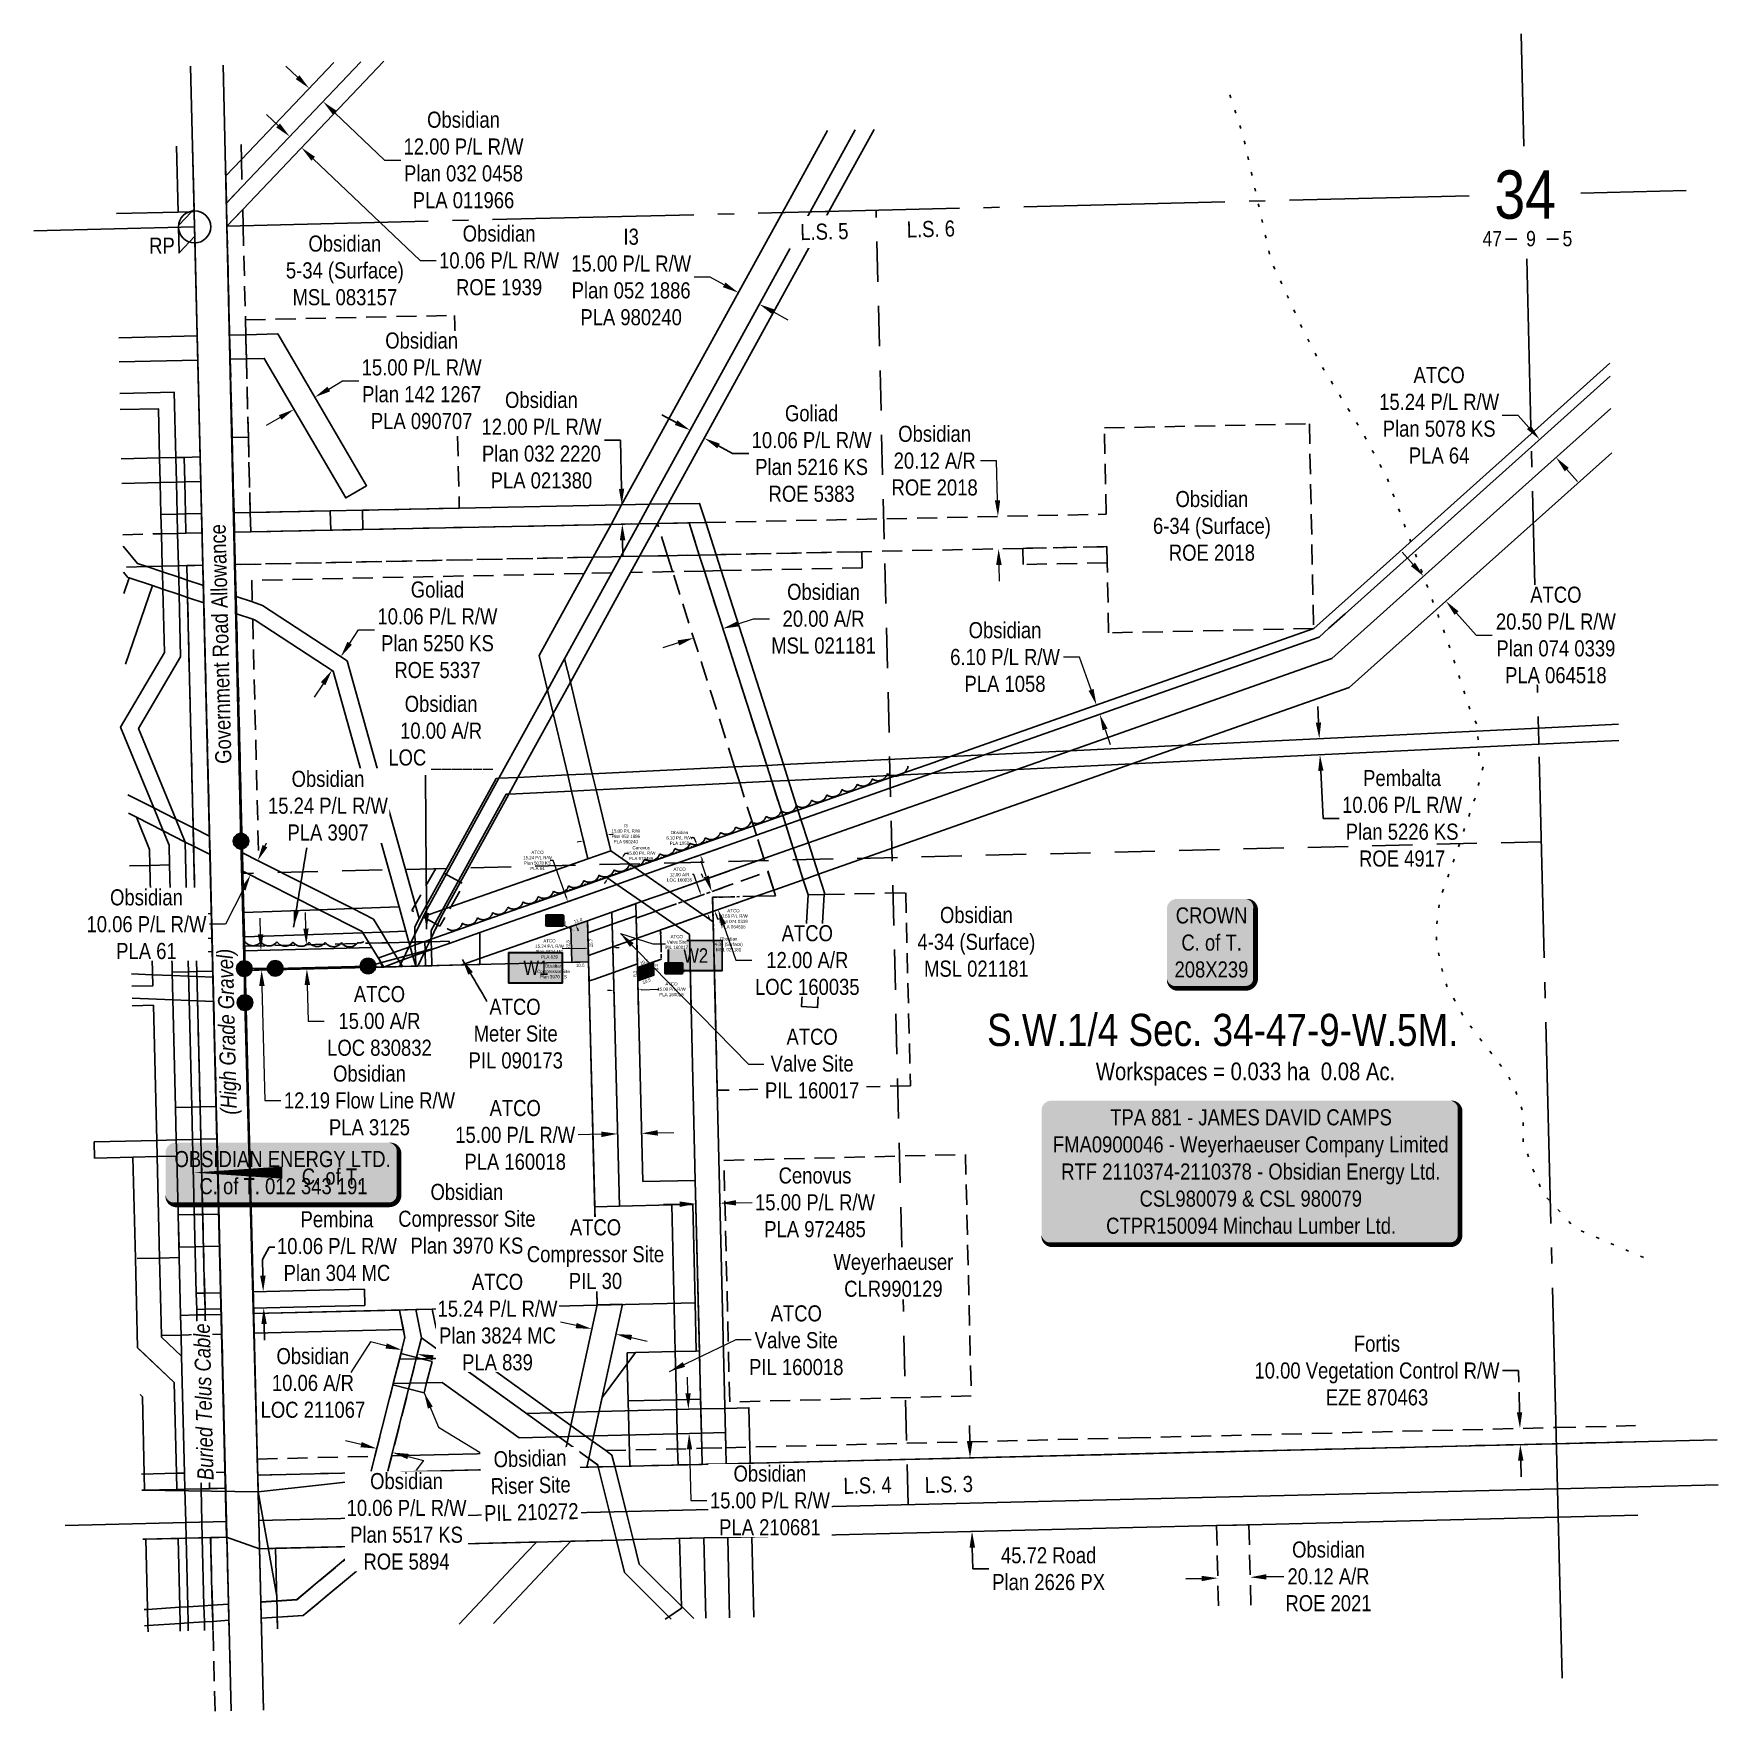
# Model space of a CAD drawing. Extents: x 617401 to 618447, y 5883668 to 5884710.
import ezdxf
from ezdxf.enums import TextEntityAlignment as Align

# ---------------------------------------------------------------- set-up
doc = ezdxf.new("R2010")
doc.units = 0
doc.header["$LTSCALE"] = 5
doc.header["$PDSIZE"] = 0.5
for name, pattern in [('0', [1, 1, 0]), ('foc-ACCESSROAD', [3.75, 2.5, -1.25]), ('foc-FLOWLINE', [3.75, 2.5, -1.25]), ('foc-LSD', [8, 5, -3]), ('foc-QUARTERLINE', [33, 25, -3, 2, -3]), ('foc-WHEELTRACKS', [2, 0.4, -1.6]), ('POWERLINE5', [7.8, 2.4, -0.6, 0.6, -0.6, 0.6, -0.6, 2.4])]:
    doc.linetypes.add(name, pattern=pattern)
doc.layers.get('Defpoints').update_dxf_attribs({"color": 9})
for name, color, linetype in [('10', 1, 'Continuous'), ('35', 37, 'Continuous'), ('9', 3, 'Continuous'), ('AS-OWNER', 7, 'Continuous'), ('AS-POWER', 104, 'foc-POWER'), ('AS-POWER-EXISTING', 72, 'POWERLINE5'), ('AS-SURFACE IMPACT', 7, 'Continuous'), ('AS-TELEPHONE', 224, 'foc-TEL'), ('C-AR', 13, 'foc-ACCESSROAD'), ('C-RW', 13, 'Continuous'), ('C-SYMBOL', 7, 'Continuous'), ('C-WS', 13, 'foc-ACCESSROAD'), ('EZE', 7, 'Continuous'), ('F-AR', 190, 'foc-ACCESSROAD'), ('F-EZE', 190, 'foc-FLOWLINE'), ('F-RW', 190, 'Continuous'), ('F-WS', 190, 'foc-ACCESSROAD'), ('L-AREAREQUIRED', 7, 'Continuous'), ('L-BD', 7, 'Continuous'), ('L-ROAD-T', 7, 'Continuous'), ('L-SEC', 7, 'Continuous'), ('L-SECLBL', 7, 'Continuous'), ('L-SECQ', 8, 'foc-QUARTERLINE'), ('L-SECTION-LSD', 7, 'foc-LSD'), ('L-TITLEDB', 4, 'Continuous'), ('L-TITLEDB-T', 4, 'Continuous'), ('P-IOP1', 46, 'Continuous'), ('P-TEMP-BLOCKS', 250, 'Continuous'), ('P-TEMP-H', 41, 'Continuous'), ('P-TEMP_WORKSPACE', 46, 'Continuous'), ('T-BUSH', 110, '0'), ('T-WATER-P3', 160, 'foc-WHEELTRACKS')]:
    doc.layers.add(name, color=color, linetype=linetype)
for name, color, linetype, lineweight in [('C-AR-T', 13, 'Continuous', 9), ('C-RW-T', 13, 'Continuous', 9), ('C-WS-T', 13, 'Continuous', 9), ('F-AR-T', 190, 'Continuous', 9), ('F-RW-T', 190, 'Continuous', 9), ('F-WS-T', 190, 'Continuous', 9), ('P-TEMP-T', 46, 'Continuous', 18), ('T-TEXT', 48, 'Continuous', 18)]:
    doc.layers.add(name, color=color, linetype=linetype, lineweight=lineweight)
doc.styles.add('100L', font='ARIALN.TTF', dxfattribs={"height": 11})
doc.styles.add('175L', font='ARIALN.TTF', dxfattribs={"height": 20})
doc.styles.add('80', font='ARIALN.TTF', dxfattribs={"height": 10})
doc.styles.add('80CG', font='ARIALN.TTF', dxfattribs={"height": 10})
doc.styles.add('80L', font='ARIALN.TTF', dxfattribs={"height": 2})
doc.styles.add('80LS', font='ARIALNI.TTF', dxfattribs={"height": 10})
doc.styles.add('BOLD', font='ARIALNB.TTF')
doc.styles.add('foc-LtypeFont', font='ARIALN.TTF', dxfattribs={"height": 7.35})
doc.styles.add('SIMPLEX', font='ARIALN.TTF')
doc.linetypes.add('foc-POWER', pattern='A,6,-1,["P",foc-LtypeFont,S=0.2,R=0,X=-0.625,Y=-0.75],-1.24,4', length=12.24)
doc.linetypes.add('foc-TEL', pattern='A,2,-1,["T",foc-LtypeFont,S=0.2,R=0,X=-0.425,Y=-0.75],-1.24,8', length=12.24)
doc.dimstyles.new('Compass 5 000', dxfattribs={"dimscale": 5, "dimtxt": 9, "dimasz": 2, "dimexe": 0.2, "dimexo": 0.0625, "dimgap": 0.5, "dimtad": 0, "dimtih": 1, "dimtoh": 1, "dimzin": 0, "dimdsep": 46, "dimtxsty": '80CG', "dimcen": 0.1, "dimse1": 1, "dimse2": 1, "dimclrd": 256, "dimclrt": 256, "dimaunit": 1, "dimadec": 4, "dimazin": 0, "dimtfac": 0.06, "dimtofl": 0, "dimtmove": 0, "dimatfit": 1, "dimfxl": 0.2, "dimtolj": 1, "dimtzin": 0, "dimlwd": -1, "dimarcsym": 0})

msp = doc.modelspace()

# ---------------------------------------------------------------- texts
at = {"layer": 'C-AR-T', "insert": (617574.666, 5883871.586), "char_height": 10, "attachment_point": 5, "style": '80CG'}
msp.add_mtext('\\A1;Obsidian\\P10.06 A/R\\PLOC 211067', dxfattribs=at)
at = {"layer": 'C-SYMBOL', "color": 3, "style": '175L'}
msp.add_text('S.W.1/4 Sec. 34-47-9-W.5M.', height=19.99538, dxfattribs=at).set_placement((618139.736, 5884074.967), align=Align.BOTTOM_CENTER)
at = {"layer": 'C-WS-T', "char_height": 10, "attachment_point": 5, "style": '80CG'}
for s, insert in [('\\A1;Obsidian\\P6-34 (Surface)\\PROE 2018', (618132.991, 5884404.062)), ('\\A1;Obsidian\\P4-34 (Surface)\\PMSL 021181', (617986.715, 5884145.639))]:
    msp.add_mtext(s, dxfattribs=dict(at, insert=insert))
at = {"layer": 'F-AR-T', "insert": (617621.042, 5884298.567), "char_height": 9.9963, "attachment_point": 1, "style": '80L'}
msp.add_mtext_dynamic_manual_height_columns('\\pi10.655;Obsidian\\P\\pi7.7911;10.00 A/R\\P\\pi0.47116;LOC ______', width=65.12729, gutter_width=50, heights=[0], dxfattribs=at)
at = {"layer": 'F-WS-T', "insert": (617670.852, 5884110.357), "char_height": 9.9963, "width": 58.14124, "attachment_point": 1, "style": '80L'}
msp.add_mtext('\\pi13.411;ATCO\\P\\pi3.6503;Meter Site \\P\\pi0.48979;PIL 090173', dxfattribs=at)
at = {"layer": 'L-AREAREQUIRED', "color": 5, "style": '100L'}
msp.add_text('Workspaces = 0.033 ha  0.08 Ac.', height=10.99746, dxfattribs=at).set_placement((618153.879, 5884056.408), align=Align.BOTTOM_CENTER)
at = {"layer": 'L-ROAD-T', "style": '80L'}
msp.add_text('Government Road Allowance', height=9.99769, rotation=91.40892, dxfattribs=at).set_placement((617517.275, 5884330.738), align=Align.MIDDLE_CENTER)
at = {"layer": 'L-TITLEDB-T', "insert": (617586.537, 5883999.837), "char_height": 9.99769, "attachment_point": 5, "style": '80CG'}
msp.add_mtext('\\A1;C. of T.', dxfattribs=at)

# ---------------------------------------------------------------- blocks, each defined once
blk = doc.blocks.new('L-SECLBL')
at = {"layer": '9', "color": 7}
for p, q in [((-5.1, -27.8), (-12.3, -27.8)), ((20.7, -27.8), (13.5, -27.8))]:
    blk.add_line(p, q, dxfattribs=at)
at = {"layer": '10', "color": 2, "style": 'SIMPLEX'}
blk.add_attdef('SEC', text='', height=30, dxfattribs=at).set_placement((0, 0), align=Align.MIDDLE)
at = {"layer": '10', "color": 5, "style": '80L'}
blk.add_attdef('TWP', text='', height=9.5, dxfattribs=at).set_placement((-14.4, -27.4), align=Align.MIDDLE_RIGHT)
blk.add_attdef('RGE', text='', height=9.5, dxfattribs=at).set_placement((3.6, -27.4), align=Align.MIDDLE_CENTER)
blk.add_attdef('MER', text='', height=9.5, dxfattribs=at).set_placement((23.2, -27.4), align=Align.MIDDLE_LEFT)
blk = doc.blocks.new('*D393')
at = {"layer": 'Defpoints', "color": 0, "transparency": 16777216}
for p in [(618093.1, 5884304), (618061.3, 5884292.8), (618095.2, 5884298.3)]:
    blk.add_point(p, dxfattribs=at)
at = {"layer": 'F-RW-T', "transparency": 16777216}
for p, q in [((618050.8, 5884322.6), (618040.8, 5884322.6)), ((618058, 5884302.2), (618050.8, 5884322.6)), ((618066.6, 5884277.6), (618069.9, 5884268.2))]:
    blk.add_line(p, q, dxfattribs=at)
for points in [[(618059.5, 5884302.8), (618056.4, 5884301.7), (618061.3, 5884292.8)], [(618068.2, 5884278.2), (618065.1, 5884277.1), (618063.3, 5884287.1)]]:
    blk.add_solid(points, dxfattribs=at)
at = {"layer": 'F-RW-T', "transparency": 16777216, "insert": (618004.5, 5884322.6), "char_height": 10, "attachment_point": 5, "style": '80CG'}
blk.add_mtext('\\A1;Obsidian\\P6.10 P/L R/W\\PPLA 1058', dxfattribs=at)
blk = doc.blocks.new('*D394')
at = {"layer": 'C-RW', "transparency": 16777216}
for p, q in [((617765.7, 5884457.3), (617755.7, 5884457.3)), ((617766.3, 5884427.2), (617765.7, 5884457.3)), ((617767, 5884395.2), (617767.2, 5884385.2))]:
    blk.add_line(p, q, dxfattribs=at)
for points in [[(617768, 5884427.2), (617764.7, 5884427.1), (617766.5, 5884417.2)], [(617768.7, 5884395.2), (617765.3, 5884395.1), (617766.8, 5884405.2)]]:
    blk.add_solid(points, dxfattribs=at)
at = {"layer": 'Defpoints', "color": 0, "transparency": 16777216}
for p in [(617766.5, 5884417.2), (617713.4, 5884416.1), (617713.6, 5884404.1)]:
    blk.add_point(p, dxfattribs=at)
at = {"layer": 'C-RW', "transparency": 16777216, "insert": (617716.6, 5884457.3), "char_height": 10, "attachment_point": 5, "style": '80CG'}
blk.add_mtext('\\A1;Obsidian\\P12.00 P/L R/W\\PPlan 032 2220\\PPLA 021380', dxfattribs=at)
blk = doc.blocks.new('*D395')
at = {"layer": 'Defpoints', "color": 0, "transparency": 16777216}
for p in [(618227, 5884273.2), (618200.1, 5884261.9), (618227.5, 5884263.2)]:
    blk.add_point(p, dxfattribs=at)
at = {"layer": 'F-RW', "transparency": 16777216}
for p, q in [((618199.2, 5884281.9), (618198.7, 5884291.9)), ((618200.6, 5884251.9), (618202.1, 5884222.4)), ((618202.1, 5884222.4), (618212.1, 5884222.4))]:
    blk.add_line(p, q, dxfattribs=at)
for points in [[(618200.8, 5884282), (618197.5, 5884281.8), (618199.7, 5884271.9)], [(618202.3, 5884252), (618199, 5884251.8), (618200.1, 5884261.9)]]:
    blk.add_solid(points, dxfattribs=at)
at = {"layer": 'F-RW', "transparency": 16777216, "insert": (618251.1, 5884222.4), "char_height": 10, "attachment_point": 5, "style": '80CG'}
blk.add_mtext('\\A1;Pembalta\\P10.06 P/L R/W\\PPlan 5226 KS\\PROE 4917', dxfattribs=at)
blk = doc.blocks.new('*D396')
at = {"layer": 'Defpoints', "color": 0, "transparency": 16777216}
for p in [(617870.9, 5884576.2), (617879.7, 5884571.3), (617817.8, 5884458.6)]:
    blk.add_point(p, dxfattribs=at)
at = {"layer": 'F-RW', "transparency": 16777216}
for p, q in [((617800.2, 5884468.3), (617791.4, 5884473.1)), ((617826.6, 5884453.8), (617835.3, 5884449)), ((617835.3, 5884449), (617845.3, 5884449))]:
    blk.add_line(p, q, dxfattribs=at)
for points in [[(617801, 5884469.7), (617799.4, 5884466.8), (617809, 5884463.5)], [(617827.4, 5884455.2), (617825.8, 5884452.3), (617817.8, 5884458.6)]]:
    blk.add_solid(points, dxfattribs=at)
at = {"layer": 'F-RW', "transparency": 16777216, "insert": (617884.4, 5884449), "char_height": 10, "attachment_point": 5, "style": '80CG'}
blk.add_mtext('\\A1;Goliad\\P10.06 P/L R/W\\PPlan 5216 KS\\PROE 5383', dxfattribs=at)
blk = doc.blocks.new('*D397')
at = {"layer": 'Defpoints', "color": 0, "transparency": 16777216}
for p in [(617526.7, 5883927.9), (617543.8, 5883928.4), (617527, 5883917.9)]:
    blk.add_point(p, dxfattribs=at)
at = {"layer": 'F-RW', "transparency": 16777216}
for p, q in [((617543.6, 5883938.4), (617543.3, 5883948.4)), ((617544.3, 5883908.3), (617544.6, 5883898.3))]:
    blk.add_line(p, q, dxfattribs=at)
for points in [[(617545.3, 5883938.4), (617541.9, 5883938.3), (617543.8, 5883928.4)], [(617546, 5883908.3), (617542.7, 5883908.3), (617544.1, 5883918.3)]]:
    blk.add_solid(points, dxfattribs=at)
at = {"layer": 'F-RW', "transparency": 16777216, "insert": (617589.6, 5883956.6), "char_height": 10, "attachment_point": 5, "style": '80CG'}
blk.add_mtext('\\A1;Pembina\\P10.06 P/L R/W\\PPlan 304 MC', dxfattribs=at)
blk = doc.blocks.new('*D398')
at = {"layer": 'Defpoints', "color": 0, "transparency": 16777216}
for p in [(618257.2, 5883841.7), (618324.3, 5883843.4), (618257.4, 5883831.7)]:
    blk.add_point(p, dxfattribs=at)
at = {"layer": 'F-EZE', "transparency": 16777216}
for p, q in [((618323.4, 5883879.3), (618313.4, 5883879.3)), ((618324.1, 5883853.4), (618323.4, 5883879.3)), ((618324.8, 5883823.4), (618325, 5883813.4))]:
    blk.add_line(p, q, dxfattribs=at)
for points in [[(618325.7, 5883853.4), (618322.4, 5883853.3), (618324.3, 5883843.4)], [(618326.5, 5883823.4), (618323.1, 5883823.3), (618324.5, 5883833.4)]]:
    blk.add_solid(points, dxfattribs=at)
at = {"layer": 'F-EZE', "transparency": 16777216, "insert": (618235.5, 5883879.3), "char_height": 10, "attachment_point": 5, "style": '80CG'}
blk.add_mtext('\\A1;Fortis\\P10.00 Vegetation Control R/W\\PEZE 870463', dxfattribs=at)
blk = doc.blocks.new('*D399')
at = {"layer": 'C-WS', "transparency": 16777216}
for p, q in [((618126.7, 5883750.2), (618116.7, 5883749.9)), ((618166.7, 5883751.1), (618177.7, 5883751.4))]:
    blk.add_line(p, q, dxfattribs=at)
for points in [[(618126.6, 5883751.8), (618126.7, 5883748.5), (618136.6, 5883750.4)], [(618166.7, 5883752.8), (618166.8, 5883749.5), (618156.8, 5883750.9)]]:
    blk.add_solid(points, dxfattribs=at)
at = {"layer": 'Defpoints', "color": 0, "transparency": 16777216}
for p in [(618156.6, 5883757.1), (618136.5, 5883756.6), (618156.8, 5883750.9)]:
    blk.add_point(p, dxfattribs=at)
at = {"layer": 'C-WS', "transparency": 16777216, "insert": (618205.4, 5883751.4), "char_height": 10, "attachment_point": 5, "style": '80CG'}
blk.add_mtext('\\A1;Obsidian\\P20.12 A/R\\PROE 2021', dxfattribs=at)
blk = doc.blocks.new('POWERPOLE')
h = blk.add_hatch(color=255)
edge = h.paths.add_edge_path()
edge.add_arc((0, 0), 0.96, 0, 360)
at = {"linetype": 'Continuous'}
for p, q in [((0.68, -0.68), (-0.68, 0.68)), ((-0.68, -0.68), (0.68, 0.68))]:
    blk.add_line(p, q, dxfattribs=at)
blk.add_circle((0, 0), 0.96, dxfattribs=at)
blk = doc.blocks.new('*D400')
at = {"layer": 'C-RW-T', "transparency": 16777216}
for p, q in [((617838.8, 5884343.3), (617848.3, 5884346.4)), ((617848.3, 5884346.4), (617858.3, 5884346.4)), ((617801.6, 5884331.4), (617792, 5884328.4))]:
    blk.add_line(p, q, dxfattribs=at)
for points in [[(617838.3, 5884344.9), (617839.3, 5884341.7), (617829.3, 5884340.3)], [(617801.1, 5884333), (617802.1, 5884329.8), (617811.1, 5884334.5)]]:
    blk.add_solid(points, dxfattribs=at)
at = {"layer": 'Defpoints', "color": 0, "transparency": 16777216}
for p in [(617829.3, 5884340.3), (617818.1, 5884312.5), (617836.3, 5884318.4)]:
    blk.add_point(p, dxfattribs=at)
at = {"layer": 'C-RW-T', "transparency": 16777216, "insert": (617891.8, 5884346.4), "char_height": 10, "attachment_point": 5, "style": '80CG'}
blk.add_mtext('\\A1;Obsidian\\P20.00 A/R\\PMSL 021181', dxfattribs=at)
blk = doc.blocks.new('*D401')
at = {"layer": 'C-RW-T', "transparency": 16777216}
for p, q in [((617584.5, 5884489.1), (617593.1, 5884494.2)), ((617593.1, 5884494.2), (617603.1, 5884494.2)), ((617554.3, 5884471.5), (617545.7, 5884466.4))]:
    blk.add_line(p, q, dxfattribs=at)
for points in [[(617583.7, 5884490.6), (617585.4, 5884487.7), (617575.9, 5884484.1)], [(617553.5, 5884472.9), (617555.1, 5884470), (617562.9, 5884476.5)]]:
    blk.add_solid(points, dxfattribs=at)
at = {"layer": 'Defpoints', "color": 0, "transparency": 16777216}
for p in [(617575.7, 5884484.5), (617575.9, 5884484.1), (617562.7, 5884476.9)]:
    blk.add_point(p, dxfattribs=at)
at = {"layer": 'C-RW-T', "transparency": 16777216, "insert": (617642.2, 5884494.2), "char_height": 10, "attachment_point": 5, "style": '80CG', "bg_fill": 3, "box_fill_scale": 1.1, "bg_fill_color": 256, "bg_fill_true_color": 13158600, "bg_fill_transparency": 0}
blk.add_mtext('\\A1;Obsidian\\P15.00 P/L R/W\\PPlan 142 1267\\PPLA 090707', dxfattribs=at)
blk = doc.blocks.new('*D402')
at = {"layer": 'C-RW-T', "transparency": 16777216}
for p, q in [((617553.1, 5884652.9), (617545.8, 5884659.8)), ((617574.9, 5884632.2), (617641.2, 5884569)), ((617641.2, 5884569), (617651.2, 5884569))]:
    blk.add_line(p, q, dxfattribs=at)
for points in [[(617554.2, 5884654.1), (617551.9, 5884651.7), (617560.3, 5884646)], [(617576, 5884633.4), (617573.7, 5884631), (617567.6, 5884639.1)]]:
    blk.add_solid(points, dxfattribs=at)
at = {"layer": 'Defpoints', "color": 0, "transparency": 16777216}
for p in [(617567.6, 5884639.1), (617544.5, 5884629.4), (617551.8, 5884622.4)]:
    blk.add_point(p, dxfattribs=at)
at = {"layer": 'C-RW-T', "transparency": 16777216, "insert": (617690.3, 5884569), "char_height": 10, "attachment_point": 5, "style": '80CG', "bg_fill": 3, "box_fill_scale": 1.1, "bg_fill_color": 256, "bg_fill_true_color": 13158600, "bg_fill_transparency": 0}
blk.add_mtext('\\A1;Obsidian\\P10.06 P/L R/W\\PROE 1939', dxfattribs=at)
blk = doc.blocks.new('*D403')
at = {"layer": 'C-RW-T', "transparency": 16777216}
for p, q in [((617565.1, 5884682.9), (617557.9, 5884689.8)), ((617588.3, 5884660.8), (617619.2, 5884631.4)), ((617619.2, 5884631.4), (617629.2, 5884631.4))]:
    blk.add_line(p, q, dxfattribs=at)
for points in [[(617566.3, 5884684.1), (617564, 5884681.7), (617572.3, 5884676)], [(617589.4, 5884662), (617587.1, 5884659.6), (617581, 5884667.7)]]:
    blk.add_solid(points, dxfattribs=at)
at = {"layer": 'Defpoints', "color": 0, "transparency": 16777216}
for p in [(617567.7, 5884671.1), (617581, 5884667.7), (617576.4, 5884662.8)]:
    blk.add_point(p, dxfattribs=at)
at = {"layer": 'C-RW-T', "transparency": 16777216, "insert": (617668.2, 5884631.4), "char_height": 10, "attachment_point": 5, "style": '80CG'}
blk.add_mtext('\\A1;Obsidian\\P12.00 P/L R/W\\PPlan 032 0458\\PPLA 011966', dxfattribs=at)
blk = doc.blocks.new('*D404')
at = {"layer": 'C-RW-T', "transparency": 16777216}
for p, q in [((617807.6, 5883865.3), (617807.4, 5883875.3)), ((617808.6, 5883830.3), (617809.4, 5883798.6)), ((617809.4, 5883798.6), (617819.4, 5883798.6))]:
    blk.add_line(p, q, dxfattribs=at)
for points in [[(617809.3, 5883865.3), (617806, 5883865.2), (617807.9, 5883855.3)], [(617810.2, 5883830.4), (617806.9, 5883830.3), (617808.3, 5883840.3)]]:
    blk.add_solid(points, dxfattribs=at)
at = {"layer": 'Defpoints', "color": 0, "transparency": 16777216}
for p in [(617787.5, 5883854.7), (617787.9, 5883839.8), (617808.3, 5883840.3)]:
    blk.add_point(p, dxfattribs=at)
at = {"layer": 'C-RW-T', "transparency": 16777216, "insert": (617858.5, 5883798.6), "char_height": 10, "attachment_point": 5, "style": '80CG', "bg_fill": 3, "box_fill_scale": 1.1, "bg_fill_color": 256, "bg_fill_true_color": 13158600, "bg_fill_transparency": 0}
blk.add_mtext('\\A1;Obsidian\\P15.00 P/L R/W\\PPLA 210681', dxfattribs=at)
blk = doc.blocks.new('*D405')
at = {"layer": 'C-WS-T', "transparency": 16777216}
for p, q in [((617999.3, 5884444.6), (617989.3, 5884444.6)), ((617999.9, 5884420), (617999.3, 5884444.6)), ((618000.7, 5884379.8), (618000.9, 5884369.8))]:
    blk.add_line(p, q, dxfattribs=at)
for points in [[(618001.5, 5884420), (617998.2, 5884419.9), (618000.1, 5884410)], [(618002.4, 5884379.9), (617999, 5884379.8), (618000.5, 5884389.8)]]:
    blk.add_solid(points, dxfattribs=at)
at = {"layer": 'Defpoints', "color": 0, "transparency": 16777216}
for p in [(617953.8, 5884409), (618000.1, 5884410), (617954.3, 5884388.9)]:
    blk.add_point(p, dxfattribs=at)
at = {"layer": 'C-WS-T', "transparency": 16777216, "insert": (617960.8, 5884444.6), "char_height": 10, "attachment_point": 5, "style": '80CG'}
blk.add_mtext('\\A1;Obsidian\\P20.12 A/R\\PROE 2018', dxfattribs=at)
blk = doc.blocks.new('*D406')
at = {"layer": 'Defpoints', "color": 0, "transparency": 16777216}
for p in [(617829.7, 5884179.5), (617826.3, 5884165.7), (617833.6, 5884168.3)]:
    blk.add_point(p, dxfattribs=at)
at = {"layer": 'F-AR-T', "transparency": 16777216}
for p, q in [((617819, 5884186.4), (617815.7, 5884195.8)), ((617829.6, 5884156.2), (617837.3, 5884134.3)), ((617837.3, 5884134.3), (617847.3, 5884134.3))]:
    blk.add_line(p, q, dxfattribs=at)
for points in [[(617820.6, 5884186.9), (617817.4, 5884185.8), (617822.3, 5884177)], [(617831.2, 5884156.8), (617828.1, 5884155.7), (617826.3, 5884165.7)]]:
    blk.add_solid(points, dxfattribs=at)
at = {"layer": 'F-AR-T', "transparency": 16777216, "insert": (617881.7, 5884134.3), "char_height": 10, "attachment_point": 5, "style": '80CG', "bg_fill": 3, "box_fill_scale": 1.1, "bg_fill_color": 256, "bg_fill_true_color": 13158600, "bg_fill_transparency": 0}
blk.add_mtext('\\A1;ATCO\\P12.00 A/R\\PLOC 160035', dxfattribs=at)
blk = doc.blocks.new('*D407')
at = {"layer": 'Defpoints', "color": 0, "transparency": 16777216}
for p in [(617812.3, 5883989.2), (617827.3, 5883989.6), (617827.5, 5883983.3)]:
    blk.add_point(p, dxfattribs=at)
at = {"layer": 'F-AR-T', "transparency": 16777216}
for p, q in [((617802.5, 5883982.7), (617792.5, 5883982.5)), ((617837.5, 5883983.5), (617847.5, 5883983.8))]:
    blk.add_line(p, q, dxfattribs=at)
for points in [[(617802.5, 5883984.4), (617802.5, 5883981), (617812.5, 5883982.9)], [(617837.4, 5883985.2), (617837.5, 5883981.9), (617827.5, 5883983.3)]]:
    blk.add_solid(points, dxfattribs=at)
at = {"layer": 'F-AR-T', "transparency": 16777216, "insert": (617886.5, 5883983.8), "char_height": 10, "attachment_point": 5, "style": '80CG'}
blk.add_mtext('\\A1;Cenovus\\P15.00 P/L R/W\\PPLA 972485', dxfattribs=at)
blk = doc.blocks.new('*D408')
at = {"layer": 'Defpoints', "color": 0, "transparency": 16777216}
for p in [(617762.8, 5883902), (617742.4, 5883879.9), (617757.3, 5883876.7)]:
    blk.add_point(p, dxfattribs=at)
at = {"layer": 'F-RW-T', "transparency": 16777216}
for p, q in [((617738.2, 5883907.3), (617728.4, 5883909.4)), ((617772.6, 5883899.8), (617782.3, 5883897.7))]:
    blk.add_line(p, q, dxfattribs=at)
for points in [[(617738.5, 5883908.9), (617737.8, 5883905.7), (617747.9, 5883905.2)], [(617772.9, 5883901.5), (617772.2, 5883898.2), (617762.8, 5883902)]]:
    blk.add_solid(points, dxfattribs=at)
at = {"layer": 'F-RW-T', "transparency": 16777216, "insert": (617689.3, 5883909.4), "char_height": 10, "attachment_point": 5, "style": '80CG', "bg_fill": 3, "box_fill_scale": 1.1, "bg_fill_color": 256, "bg_fill_true_color": 13158600, "bg_fill_transparency": 0}
blk.add_mtext('\\A1;ATCO\\P15.24 P/L R/W\\PPlan 3824 MC\\PPLA 839', dxfattribs=at)
blk = doc.blocks.new('*D409')
at = {"layer": 'Defpoints', "color": 0, "transparency": 16777216}
for p in [(618252.9, 5884362.4), (618278.3, 5884357.4), (618266.6, 5884347)]:
    blk.add_point(p, dxfattribs=at)
at = {"layer": 'F-RW-T', "transparency": 16777216}
for p, q in [((618257.9, 5884380.2), (618251.2, 5884387.7)), ((618284.9, 5884349.9), (618297.1, 5884336.3)), ((618297.1, 5884336.3), (618307.1, 5884336.3))]:
    blk.add_line(p, q, dxfattribs=at)
for points in [[(618259.1, 5884381.3), (618256.6, 5884379.1), (618264.5, 5884372.8)], [(618286.2, 5884351), (618283.7, 5884348.8), (618278.3, 5884357.4)]]:
    blk.add_solid(points, dxfattribs=at)
at = {"layer": 'F-RW-T', "transparency": 16777216, "insert": (618346.6, 5884336.3), "char_height": 10, "attachment_point": 5, "style": '80CG', "bg_fill": 3, "box_fill_scale": 1.1, "bg_fill_color": 256, "bg_fill_true_color": 13158600, "bg_fill_transparency": 0}
blk.add_mtext('\\A1;ATCO\\P20.50 P/L R/W\\PPlan 074 0339\\PPLA 064518', dxfattribs=at)
blk = doc.blocks.new('*D410')
at = {"layer": 'Defpoints', "color": 0, "transparency": 16777216}
for p in [(617762.9, 5884065.6), (617777.9, 5884066), (617763.9, 5884026.4)]:
    blk.add_point(p, dxfattribs=at)
at = {"layer": 'F-RW-T', "transparency": 16777216}
for p, q in [((617753.9, 5884026.1), (617739.4, 5884025.7)), ((617788.9, 5884027), (617798.9, 5884027.3))]:
    blk.add_line(p, q, dxfattribs=at)
for points in [[(617753.8, 5884027.8), (617753.9, 5884024.4), (617763.9, 5884026.4)], [(617788.8, 5884028.7), (617788.9, 5884025.3), (617778.9, 5884026.7)]]:
    blk.add_solid(points, dxfattribs=at)
at = {"layer": 'F-RW-T', "transparency": 16777216, "insert": (617700.3, 5884025.7), "char_height": 10, "attachment_point": 5, "style": '80CG'}
blk.add_mtext('\\A1;ATCO\\P15.00 P/L R/W\\PPLA 160018', dxfattribs=at)
blk = doc.blocks.new('*D411')
at = {"layer": 'Defpoints', "color": 0, "transparency": 16777216}
for p in [(617846.3, 5884562.4), (617859.4, 5884555.2), (617852, 5884541.8)]:
    blk.add_point(p, dxfattribs=at)
at = {"layer": 'F-RW-T', "transparency": 16777216}
for p, q in [((617821.4, 5884558.7), (617811.4, 5884558.7)), ((617830.1, 5884553.8), (617821.4, 5884558.7)), ((617860.8, 5884537), (617869.6, 5884532.2))]:
    blk.add_line(p, q, dxfattribs=at)
for points in [[(617830.9, 5884555.3), (617829.3, 5884552.4), (617838.9, 5884549)], [(617861.6, 5884538.5), (617860, 5884535.5), (617852, 5884541.8)]]:
    blk.add_solid(points, dxfattribs=at)
at = {"layer": 'F-RW-T', "transparency": 16777216, "insert": (617772.3, 5884558.7), "char_height": 10, "attachment_point": 5, "style": '80CG'}
blk.add_mtext('\\A1;I3\\P15.00 P/L R/W\\PPlan 052 1886\\PPLA 980240', dxfattribs=at)
blk = doc.blocks.new('*D412')
at = {"layer": 'Defpoints', "color": 0, "transparency": 16777216}
for p in [(618016.7, 5883825.9), (617984, 5883779.4), (618017.8, 5883780.2)]:
    blk.add_point(p, dxfattribs=at)
at = {"layer": 'L-TITLEDB-T', "transparency": 16777216}
for p, q in [((617982.6, 5883835.1), (617982.4, 5883845.1)), ((617984.2, 5883769.4), (617984.5, 5883756.2)), ((617984.5, 5883756.2), (617994.5, 5883756.2))]:
    blk.add_line(p, q, dxfattribs=at)
for points in [[(617984.3, 5883835.1), (617980.9, 5883835), (617982.8, 5883825.1)], [(617985.9, 5883769.4), (617982.5, 5883769.4), (617984, 5883779.4)]]:
    blk.add_solid(points, dxfattribs=at)
at = {"layer": 'L-TITLEDB-T', "transparency": 16777216, "insert": (618031.6, 5883756.2), "char_height": 10, "attachment_point": 5, "style": '80CG'}
blk.add_mtext('\\A1;45.72 Road \\PPlan 2626 PX', dxfattribs=at)
blk = doc.blocks.new('*U388')
h = blk.add_hatch(color=255)
edge = h.paths.add_edge_path()
edge.add_line((-21.5, -28.5), (21.5, -28.5))
edge.add_arc((21.5, -22.5), 6, 270, 360)
edge.add_line((27.5, -22.5), (27.5, 21))
edge.add_arc((21.5, 21), 6, 0, 90)
edge.add_line((21.5, 27), (-21.5, 27))
edge.add_arc((-21.5, 21), 6, 90, 180)
edge.add_line((-27.5, 21), (-27.5, -22.5))
edge.add_arc((-21.5, -22.5), 6, 180, 270)
at = {"color": 14, "flags": 128}
blk.add_lwpolyline([(-21.5, -28.5, 3, 3, 0), (21.5, -28.5, 3, 3, 0.414214), (27.5, -22.5, 3, 3, 0), (27.5, 21, 3, 0, 0.414214), (21.5, 27, 0, 0, 0), (-21.5, 27, 0, 0, 0.414214), (-27.5, 21, 0, 0, 0), (-27.5, -22.5, 0, 3, 0.414214)], format="xyseb", close=True, dxfattribs=at)
at = {"color": 14, "style": '80'}
blk.add_attdef('ENTER_TEXT_001', (-26.8, -4.9), '', height=10, dxfattribs=at)
blk = doc.blocks.new('*D420')
at = {"layer": 'Defpoints', "color": 0, "transparency": 16777216}
for p in [(618336.4, 5884457.7), (618336.5, 5884457.9), (618346.5, 5884446.4)]:
    blk.add_point(p, dxfattribs=at)
at = {"layer": 'F-RW-T', "transparency": 16777216}
for p, q in [((618323.2, 5884472.8), (618313.2, 5884472.8)), ((618329.9, 5884465.3), (618323.2, 5884472.8)), ((618353.4, 5884439.1), (618360.1, 5884431.7))]:
    blk.add_line(p, q, dxfattribs=at)
for points in [[(618331.1, 5884466.4), (618328.6, 5884464.2), (618336.5, 5884457.9)], [(618354.6, 5884440.2), (618352.1, 5884438), (618346.7, 5884446.6)]]:
    blk.add_solid(points, dxfattribs=at)
at = {"layer": 'F-RW-T', "transparency": 16777216, "insert": (618274.1, 5884472.8), "char_height": 10, "attachment_point": 5, "style": '80CG'}
blk.add_mtext('\\A1;ATCO\\P15.24 P/L R/W\\PPlan 5078 KS\\PPLA 64', dxfattribs=at)
blk = doc.blocks.new('*U422')
h = blk.add_hatch(color=255)
edge = h.paths.add_edge_path()
edge.add_line((-124, -45.5), (124, -45.5))
edge.add_arc((124, -39.5), 6, 270, 360)
edge.add_line((130, -39.5), (130, 38))
edge.add_arc((124, 38), 6, 0, 90)
edge.add_line((124, 44), (-124, 44))
edge.add_arc((-124, 38), 6, 90, 180)
edge.add_line((-130, 38), (-130, -39.5))
edge.add_arc((-124, -39.5), 6, 180, 270)
at = {"color": 44, "flags": 128}
blk.add_lwpolyline([(-124, -45.5, 3, 3, 0), (124, -45.5, 3, 3, 0.414214), (130, -39.5, 3, 3, 0), (130, 38, 3, 0, 0.414214), (124, 44, 0, 0, 0), (-124, 44, 0, 0, 0.414214), (-130, 38, 0, 0, 0), (-130, -39.5, 0, 3, 0.414214)], format="xyseb", close=True, dxfattribs=at)
at = {"color": 44, "style": '80'}
blk.add_attdef('ENTER_TEXT_001', (-36, -5), '', height=10, dxfattribs=at)
blk = doc.blocks.new('*D423')
at = {"layer": 'Defpoints', "color": 0, "transparency": 16777216}
for p in [(617576.8, 5884332.8), (617571.3, 5884324.4), (617592, 5884322.8)]:
    blk.add_point(p, dxfattribs=at)
at = {"layer": 'F-RW-T', "transparency": 16777216}
for p, q in [((617597.5, 5884331.2), (617603, 5884339.5)), ((617603, 5884339.5), (617613, 5884339.5)), ((617581, 5884306), (617575.5, 5884297.7))]:
    blk.add_line(p, q, dxfattribs=at)
for points in [[(617596.1, 5884332.1), (617598.9, 5884330.3), (617592, 5884322.8)], [(617579.6, 5884307), (617582.4, 5884305.1), (617586.5, 5884314.4)]]:
    blk.add_solid(points, dxfattribs=at)
at = {"layer": 'F-RW-T', "transparency": 16777216, "insert": (617652, 5884339.5), "char_height": 10, "attachment_point": 5, "style": '80CG'}
blk.add_mtext('\\A1;Goliad\\P10.06 P/L R/W\\PPlan 5250 KS\\PROE 5337', dxfattribs=at)
blk = doc.blocks.new('*D436')
at = {"layer": 'Defpoints', "color": 0, "transparency": 16777216}
for p in [(617588, 5884144.3), (617570.9, 5884128.9), (617588.3, 5884129.3)]:
    blk.add_point(p, dxfattribs=at)
at = {"layer": 'F-AR-T', "transparency": 16777216}
for p, q in [((617570.3, 5884153.9), (617570.1, 5884163.9)), ((617571.2, 5884118.9), (617571.7, 5884096.5)), ((617571.7, 5884096.5), (617581.7, 5884096.5))]:
    blk.add_line(p, q, dxfattribs=at)
for points in [[(617572, 5884154), (617568.7, 5884153.9), (617570.6, 5884143.9)], [(617572.9, 5884118.9), (617569.5, 5884118.8), (617570.9, 5884128.9)]]:
    blk.add_solid(points, dxfattribs=at)
at = {"layer": 'F-AR-T', "transparency": 16777216, "insert": (617616, 5884096.5), "char_height": 10, "attachment_point": 5, "style": '80CG'}
blk.add_mtext('\\A1;ATCO\\P15.00 A/R\\PLOC 830832', dxfattribs=at)
blk = doc.blocks.new('*D438')
at = {"layer": 'C-RW-T', "transparency": 16777216}
for p, q in [((617544.9, 5884205.1), (617549.4, 5884214.1)), ((617531.3, 5884178.3), (617520.4, 5884156.6)), ((617520.4, 5884156.6), (617510.4, 5884156.6))]:
    blk.add_line(p, q, dxfattribs=at)
for points in [[(617543.4, 5884205.9), (617546.4, 5884204.4), (617540.4, 5884196.2)], [(617529.9, 5884179.1), (617532.8, 5884177.5), (617535.9, 5884187.2)]]:
    blk.add_solid(points, dxfattribs=at)
at = {"layer": 'Defpoints', "color": 0, "transparency": 16777216}
for p in [(617494.2, 5884208.3), (617498.7, 5884217.3), (617535.9, 5884187.2)]:
    blk.add_point(p, dxfattribs=at)
at = {"layer": 'C-RW-T', "transparency": 16777216, "insert": (617471.3, 5884156.6), "char_height": 10, "attachment_point": 5, "style": '80CG', "bg_fill": 3, "box_fill_scale": 1.1, "bg_fill_color": 256, "bg_fill_true_color": 13158600, "bg_fill_transparency": 0}
blk.add_mtext('\\A1;Obsidian\\P10.06 P/L R/W\\PPLA 61', dxfattribs=at)
blk = doc.blocks.new('*D439')
at = {"layer": 'Defpoints', "color": 0, "transparency": 16777216}
for p in [(617555, 5884140.7), (617542.8, 5884128.2), (617555.3, 5884128.5)]:
    blk.add_point(p, dxfattribs=at)
at = {"layer": 'F-RW-T', "transparency": 16777216}
for p, q in [((617542.2, 5884150.4), (617541.9, 5884160.4)), ((617543, 5884118.2), (617544.8, 5884047.1)), ((617544.8, 5884047.1), (617554.8, 5884047.1))]:
    blk.add_line(p, q, dxfattribs=at)
for points in [[(617543.9, 5884150.4), (617540.5, 5884150.3), (617542.4, 5884140.4)], [(617544.7, 5884118.2), (617541.3, 5884118.2), (617542.8, 5884128.2)]]:
    blk.add_solid(points, dxfattribs=at)
at = {"layer": 'F-RW-T', "transparency": 16777216, "insert": (617609.8, 5884047.1), "char_height": 10, "attachment_point": 5, "style": '80CG'}
blk.add_mtext('\\A1;Obsidian\\P12.19 Flow Line R/W\\PPLA 3125', dxfattribs=at)
blk = doc.blocks.new('*U502')
at = {"layer": '35', "color": 3}
blk.add_circle((0, 0), 10, dxfattribs=at)
at = {"layer": '35', "color": 3, "style": '80'}
blk.add_attdef('RP_001', (-28.2, -16.7), '', height=10, dxfattribs=at)
blk = doc.blocks.new('*U504')
h = blk.add_hatch(color=59)
edge = h.paths.add_edge_path()
edge.add_line((-66.5, -20), (66.5, -20))
edge.add_arc((66.5, -14), 6, 270, 360)
edge.add_line((72.5, -14), (72.5, 12.5))
edge.add_arc((66.5, 12.5), 6, 0, 90)
edge.add_line((66.5, 18.5), (-66.5, 18.5))
edge.add_arc((-66.5, 12.5), 6, 90, 180)
edge.add_line((-72.5, 12.5), (-72.5, -14))
edge.add_arc((-66.5, -14), 6, 180, 270)
at = {"color": 1, "flags": 128}
blk.add_lwpolyline([(-66.5, -20, 3, 3, 0), (66.5, -20, 3, 3, 0.414214), (72.5, -14, 3, 3, 0), (72.5, 12.5, 3, 0, 0.414214), (66.5, 18.5, 0, 0, 0), (-66.5, 18.5, 0, 0, 0.414214), (-72.5, 12.5, 0, 0, 0), (-72.5, -14, 0, 3, 0.414214)], format="xyseb", close=True, dxfattribs=at)
blk.add_lwpolyline([(-55.5, 0, 0, 7.5, 0), (0, 0, 0, 0, 0)], format="xyseb", dxfattribs=at)
at = {"color": 1, "style": '80'}
blk.add_attdef('ENTER_TEXT_001', (-36, -5), '', height=10, dxfattribs=at)
blk = doc.blocks.new('Temp_Area')
h = blk.add_hatch(color=191)
h.dxf.hatch_style = 1
h.paths.add_polyline_path([(-16.8, -9.4), (16.3, -9.4), (16.3, 9.1), (-16.8, 9.1)])
at = {"color": 250}
for points in [[(-17, -9.6), (16.5, -9.6), (16.5, 9.3), (-17, 9.3)], [(-16.9, -9.5), (16.4, -9.5), (16.4, 9.2), (-16.9, 9.2)]]:
    blk.add_lwpolyline(points, close=True, dxfattribs=at)
at = {"color": 250, "style": '80L'}
blk.add_attdef('TEMPORARY', text='', height=9, dxfattribs=at).set_placement((0, -0.1), align=Align.MIDDLE_CENTER)
blk = doc.blocks.new('*U442')
h = blk.add_hatch(color=191)
edge = h.paths.add_edge_path()
edge.add_line((-24, -20), (24, -20))
edge.add_arc((24, -14), 6, 270, 360)
edge.add_line((30, -14), (30, 12.5))
edge.add_arc((24, 12.5), 6, 0, 90)
edge.add_line((24, 18.5), (-24, 18.5))
edge.add_arc((-24, 12.5), 6, 90, 180)
edge.add_line((-30, 12.5), (-30, -14))
edge.add_arc((-24, -14), 6, 180, 270)
at = {"color": 250, "flags": 128}
blk.add_lwpolyline([(-24, -20, 3, 3, 0), (24, -20, 3, 3, 0.414214), (30, -14, 3, 3, 0), (30, 12.5, 3, 0, 0.414214), (24, 18.5, 0, 0, 0), (-24, 18.5, 0, 0, 0.414214), (-30, 12.5, 0, 0, 0), (-30, -14, 0, 3, 0.414214)], format="xyseb", close=True, dxfattribs=at)
at = {"flags": 128}
blk.add_lwpolyline([(65.7, -36.2, 0, 7.5, 0), (0, 0, 0, 0, 0)], format="xyseb", dxfattribs=at)
at = {"color": 250}
for tag, p, height, style in [('TEMP_AREA_W1_001', (-9.2, 2.2), 12, 'BOLD'), ('ENTER_TEXT_001', (-30.7, -12.5), 9, '80')]:
    blk.add_attdef(tag, p, '', height=height, dxfattribs=dict(at, style=style))
blk = doc.blocks.new('*U430')
h = blk.add_hatch(color=191)
edge = h.paths.add_edge_path()
edge.add_line((-24, -20), (24, -20))
edge.add_arc((24, -14), 6, 270, 360)
edge.add_line((30, -14), (30, 12.5))
edge.add_arc((24, 12.5), 6, 0, 90)
edge.add_line((24, 18.5), (-24, 18.5))
edge.add_arc((-24, 12.5), 6, 90, 180)
edge.add_line((-30, 12.5), (-30, -14))
edge.add_arc((-24, -14), 6, 180, 270)
at = {"color": 250, "flags": 128}
blk.add_lwpolyline([(-24, -20, 3, 3, 0), (24, -20, 3, 3, 0.414214), (30, -14, 3, 3, 0), (30, 12.5, 3, 0, 0.414214), (24, 18.5, 0, 0, 0), (-24, 18.5, 0, 0, 0.414214), (-30, 12.5, 0, 0, 0), (-30, -14, 0, 3, 0.414214)], format="xyseb", close=True, dxfattribs=at)
at = {"flags": 128}
blk.add_lwpolyline([(5.9, -12.7, 0, 7.5, 0), (0, 0, 0, 0, 0)], format="xyseb", dxfattribs=at)
at = {"color": 250}
for tag, p, height, style in [('TEMP_AREA_W1_001', (-9.2, 2.2), 12, 'BOLD'), ('ENTER_TEXT_001', (-30.7, -12.5), 9, '80')]:
    blk.add_attdef(tag, p, '', height=height, dxfattribs=dict(at, style=style))
blk = doc.blocks.new('*D513')
at = {"layer": 'Defpoints', "color": 0, "transparency": 16777216}
for p in [(619308.2, 5884279.8), (619328, 5884223.4), (619258.6, 5884198.9)]:
    blk.add_point(p, dxfattribs=at)
at = {"layer": 'F-AR-T', "transparency": 16777216}
for p, q in [((619216.2, 5884319.4), (619206.2, 5884319.4)), ((619235.4, 5884264.8), (619216.2, 5884319.4)), ((619261.9, 5884189.5), (619265.2, 5884180.1))]:
    blk.add_line(p, q, dxfattribs=at)
for points in [[(619237, 5884265.3), (619233.8, 5884264.2), (619238.7, 5884255.3)], [(619263.5, 5884190.1), (619260.3, 5884189), (619258.6, 5884198.9)]]:
    blk.add_solid(points, dxfattribs=at)
at = {"layer": 'F-AR-T', "transparency": 16777216, "insert": (619171.8, 5884319.4), "char_height": 10, "attachment_point": 5, "style": '80CG', "bg_fill": 3, "box_fill_scale": 1.1, "bg_fill_color": 256, "bg_fill_true_color": 13158600, "bg_fill_transparency": 0}
blk.add_mtext('\\A1;ATCO\\P12.00 A/R\\PLOC 160035', dxfattribs=at)
blk = doc.blocks.new('*D514')
at = {"layer": 'Defpoints', "color": 0, "transparency": 16777216}
for p in [(619042.8, 5883961.7), (619043.1, 5883946.6), (618968.1, 5883944.7)]:
    blk.add_point(p, dxfattribs=at)
at = {"layer": 'F-RW-T', "transparency": 16777216}
for p, q in [((618957.7, 5883959.6), (618947.7, 5883959.3)), ((619052.7, 5883962), (619107.4, 5883963.4))]:
    blk.add_line(p, q, dxfattribs=at)
for points in [[(618957.7, 5883961.2), (618957.8, 5883957.9), (618967.7, 5883959.8)], [(619052.7, 5883963.7), (619052.8, 5883960.3), (619042.8, 5883961.7)]]:
    blk.add_solid(points, dxfattribs=at)
at = {"layer": 'F-RW-T', "transparency": 16777216, "insert": (619146.4, 5883963.4), "char_height": 10, "attachment_point": 5, "style": '80CG'}
blk.add_mtext('\\A1;ATCO\\P15.00 P/L R/W\\PPLA 160018', dxfattribs=at)
blk = doc.blocks.new('*D515')
at = {"layer": 'Defpoints', "color": 0, "transparency": 16777216}
for p in [(619184.8, 5884281.6), (619246.8, 5884303.4), (619218.8, 5884184.9)]:
    blk.add_point(p, dxfattribs=at)
at = {"layer": 'F-RW-T', "transparency": 16777216}
for p, q in [((619243.5, 5884312.8), (619240.1, 5884322.3)), ((619284.2, 5884197.3), (619289.5, 5884182.2)), ((619289.5, 5884182.2), (619299.5, 5884182.2))]:
    blk.add_line(p, q, dxfattribs=at)
for points in [[(619245, 5884313.4), (619241.9, 5884312.3), (619246.8, 5884303.4)], [(619285.7, 5884197.9), (619282.6, 5884196.8), (619280.8, 5884206.8)]]:
    blk.add_solid(points, dxfattribs=at)
at = {"layer": 'F-RW-T', "transparency": 16777216, "insert": (619339, 5884182.2), "char_height": 10, "attachment_point": 5, "style": '80CG'}
blk.add_mtext('\\A1;ATCO\\P20.50 P/L R/W\\PPlan 074 0339\\PPLA 064518', dxfattribs=at)
blk = doc.blocks.new('*D516')
at = {"layer": 'Defpoints', "color": 0, "transparency": 16777216}
for p in [(618873.3, 5884424.5), (618949.5, 5884428.1), (618876.6, 5884410.6)]:
    blk.add_point(p, dxfattribs=at)
at = {"layer": 'F-RW-T', "transparency": 16777216}
for p, q in [((618863.6, 5884422.2), (618853.9, 5884419.9)), ((618956, 5884444.3), (618965.7, 5884446.6))]:
    blk.add_line(p, q, dxfattribs=at)
for points in [[(618863.2, 5884423.8), (618864, 5884420.6), (618873.3, 5884424.5)], [(618955.6, 5884445.9), (618956.3, 5884442.6), (618946.2, 5884441.9)]]:
    blk.add_solid(points, dxfattribs=at)
at = {"layer": 'F-RW-T', "transparency": 16777216, "insert": (619004.8, 5884446.6), "char_height": 10, "attachment_point": 5, "style": '80CG'}
blk.add_mtext('\\A1;I3\\P15.00 P/L R/W\\PPlan 052 1886\\PPLA 980240', dxfattribs=at)
blk = doc.blocks.new('*D517')
at = {"layer": 'Defpoints', "color": 0, "transparency": 16777216}
for p in [(618992.1, 5884369.7), (619053.9, 5884326.8), (619011.1, 5884265.1)]:
    blk.add_point(p, dxfattribs=at)
at = {"layer": 'F-RW-T', "transparency": 16777216}
for p, q in [((618997.8, 5884377.9), (619003.4, 5884386.1)), ((619003.4, 5884386.1), (619013.4, 5884386.1)), ((618943.6, 5884299.7), (618937.9, 5884291.5))]:
    blk.add_line(p, q, dxfattribs=at)
for points in [[(618996.4, 5884378.9), (618999.1, 5884377), (618992.1, 5884369.7)], [(618942.2, 5884300.7), (618945, 5884298.8), (618949.3, 5884308)]]:
    blk.add_solid(points, dxfattribs=at)
at = {"layer": 'F-RW-T', "transparency": 16777216, "insert": (619052.5, 5884386.1), "char_height": 10, "attachment_point": 5, "style": '80CG'}
blk.add_mtext('\\A1;Cenovus\\P15.00 P/L R/W\\PPLA 972485', dxfattribs=at)
blk = doc.blocks.new('*D518')
at = {"layer": 'Defpoints', "color": 0, "transparency": 16777216}
for p in [(619205.5, 5884401.9), (619215.6, 5884373.2), (619226.2, 5884409.2)]:
    blk.add_point(p, dxfattribs=at)
at = {"layer": 'F-RW-T', "transparency": 16777216}
for p, q in [((619217.6, 5884433.5), (619207.6, 5884433.5)), ((619222.9, 5884418.7), (619217.6, 5884433.5)), ((619239.6, 5884371), (619243, 5884361.6))]:
    blk.add_line(p, q, dxfattribs=at)
for points in [[(619224.4, 5884419.2), (619221.3, 5884418.1), (619226.2, 5884409.2)], [(619241.2, 5884371.6), (619238.1, 5884370.5), (619236.3, 5884380.4)]]:
    blk.add_solid(points, dxfattribs=at)
at = {"layer": 'F-RW-T', "transparency": 16777216, "insert": (619171.3, 5884433.5), "char_height": 10, "attachment_point": 5, "style": '80CG'}
blk.add_mtext('\\A1;Obsidian\\P6.10 P/L R/W\\PPLA 1058', dxfattribs=at)
blk = doc.blocks.new('*D519')
at = {"layer": 'Defpoints', "color": 0, "transparency": 16777216}
for p in [(618734.7, 5884203.8), (618850, 5884163.6), (618760.1, 5884131.9)]:
    blk.add_point(p, dxfattribs=at)
at = {"layer": 'F-RW-T', "transparency": 16777216}
for p, q in [((618779.6, 5884363.5), (618769.6, 5884363.5)), ((618821.4, 5884244.9), (618779.6, 5884363.5)), ((618853.4, 5884154.2), (618856.7, 5884144.8))]:
    blk.add_line(p, q, dxfattribs=at)
for points in [[(618823, 5884245.5), (618819.8, 5884244.3), (618824.7, 5884235.5)], [(618854.9, 5884154.8), (618851.8, 5884153.7), (618850, 5884163.6)]]:
    blk.add_solid(points, dxfattribs=at)
at = {"layer": 'F-RW-T', "transparency": 16777216, "insert": (618730.5, 5884363.5), "char_height": 10, "attachment_point": 5, "style": '80CG'}
blk.add_mtext('\\A1;ATCO\\P15.24 P/L R/W\\PPlan 5078 KS\\PPLA 64', dxfattribs=at)
blk = doc.blocks.new('*D520')
at = {"layer": 'Defpoints', "color": 0, "transparency": 16777216}
for p in [(618964.3, 5884092.6), (618892.4, 5883919.1), (618968.7, 5883921.1)]:
    blk.add_point(p, dxfattribs=at)
at = {"layer": 'F-RW-T', "transparency": 16777216}
for p, q in [((618878, 5884090.4), (618806.9, 5884088.6)), ((618974.3, 5884092.9), (618984.3, 5884093.1))]:
    blk.add_line(p, q, dxfattribs=at)
for points in [[(618878, 5884092.1), (618878.1, 5884088.7), (618888, 5884090.6)], [(618974.3, 5884094.5), (618974.4, 5884091.2), (618964.3, 5884092.6)]]:
    blk.add_solid(points, dxfattribs=at)
at = {"layer": 'F-RW-T', "transparency": 16777216, "insert": (618767.8, 5884088.6), "char_height": 10, "attachment_point": 5, "style": '80CG'}
blk.add_mtext('\\A1;ATCO\\P15.24 P/L R/W\\PPlan 3824 MC\\PPLA 839', dxfattribs=at)
blk = doc.blocks.new('A$C323F62C6')
at = {"layer": 'P-TEMP-H'}
h = blk.add_hatch(color=256, dxfattribs=at)
h.dxf.hatch_style = 1
h.paths.add_polyline_path([(-109.026, -61.763), (-161.095, -79.956), (-158.256, -191.194), (-105.968, -189.976)], flags=17)
h = blk.add_hatch(color=256, dxfattribs=at)
h.dxf.hatch_style = 1
h.paths.add_polyline_path([(95.435, -190.018), (45.882, -207.456), (46.936, -248.705), (96.49, -231.266)])
at = {"layer": 'C-RW', "flags": 128}
blk.add_lwpolyline([(-101.917, -350.638), (-105.87, -189.906), (-233.661, -192.885)], dxfattribs=at)
at = {"layer": 'C-WS'}
blk.add_lwpolyline([(287.773, -341.357), (281.189, -64.912), (280.43, -33.083), (279.377, 11.037), (362.231, 13.006)], dxfattribs=at)
at = {"layer": 'Defpoints', "color": 6, "flags": 128}
blk.add_lwpolyline([(-108.712, -74.482), (-107.84, -109.885)], dxfattribs=at)
at = {"layer": 'F-AR'}
blk.add_lwpolyline([(367.966, -2.243), (280.43, -33.08), (250.373, -43.639), (163.064, -74.394), (117.82, -90.34), (120.035, -181.361), (45.882, -207.456), (45.595, -196.191), (43.557, -116.51), (41.947, -53.542), (102.181, -32.35), (189.536, -1.605), (346.896, 53.773)], dxfattribs=at)
at = {"layer": 'F-RW'}
for points in [[(-50.25, 209.678), (-37.169, 155.023), (-108.291, 130.133), (-123.133, 192.235)], [(-272.48, -6.106), (-49.539, 72.43), (-28.653, 79.788), (37.984, 103.208), (58.853, 110.612), (294.319, 193.553)], [(-262.4, -34.909), (-18.513, 51.004), (68.993, 81.828), (305.064, 164.985)], [(305.064, 164.985), (68.993, 81.828), (-18.513, 51.004), (-262.4, -34.909)], [(-297.041, 64.069), (-108.291, 130.129), (-37.169, 155.023), (37.984, 103.208), (68.993, 81.828), (146.237, 28.309), (250.36, -43.628), (281.189, -64.912), (287.773, -341.357)], [(212.839, -343.142), (207.117, -104.809), (163.051, -74.384), (58.896, -2.457), (-18.513, 51.004), (-49.539, 72.43), (-272.48, -6.106)], [(331.876, 93.706), (146.237, 28.309), (58.896, -2.457), (-33.487, -35.002), (-109.03, -61.613), (-237.245, -106.784)], [(367.968, -2.248), (280.43, -33.083), (250.36, -43.635), (163.051, -74.387), (-30.834, -142.712), (-106.374, -169.319), (-109.03, -61.613), (-33.487, -35.002), (58.896, -2.457), (146.237, 28.309), (331.876, 93.706)], [(-101.759, -350.662), (-105.87, -189.906), (-106.375, -169.309), (-109.03, -61.613), (-33.487, -34.999), (-30.834, -142.702), (-25.565, -348.82)], [(-25.566, -348.82), (-28.798, -222.371), (-33.487, -34.999), (40.804, -8.831), (45.882, -207.456), (49.45, -347.033)]]:
    blk.add_lwpolyline(points, dxfattribs=at)
blk.add_lwpolyline([(-89.982, -243.902), (-104.359, -248.964), (-105.864, -189.906), (-106.376, -169.326), (-108.101, -99.277), (-32.56, -72.696), (41.767, -46.538), (41.947, -53.542), (43.557, -116.51), (45.595, -196.191), (-28.798, -222.371), (-89.982, -243.902)], close=True, dxfattribs=at)
at = {"layer": 'P-TEMP_WORKSPACE', "flags": 128}
for points in [[(-109.026, -61.763), (-161.095, -79.956), (-158.256, -191.194), (-105.968, -189.976)], [(95.435, -190.018), (45.882, -207.456), (46.936, -248.705), (96.49, -231.266)]]:
    blk.add_lwpolyline(points, close=True, dxfattribs=at)
at = {"layer": 'T-BUSH', "flags": 128}
blk.add_lwpolyline([(-272.637, -5.657, 0.28973751), (-267.796, -1.285, 0.52056705), (-258.368, 2.036, 0.52056705), (-248.939, 5.358, 0.52056705), (-239.511, 8.679, 0.52056705), (-230.082, 12, 0.52056705), (-220.654, 15.321, 0.52056705), (-211.225, 18.642, 0.52056705), (-201.797, 21.963, 0.52056705), (-192.368, 25.284, 0.52056705), (-182.94, 28.605, 0.52056705), (-173.511, 31.926, 0.52056705), (-164.083, 35.247, 0.52056705), (-154.654, 38.569, 0.52056705), (-145.226, 41.89, 0.52056705), (-135.797, 45.211, 0.52056705), (-126.369, 48.532, 0.52056705), (-116.94, 51.853, 0.52056705), (-107.512, 55.174, 0.52056705), (-98.083, 58.495, 0.52056705), (-88.655, 61.816, 0.52056705), (-79.226, 65.137, 0.52056705), (-69.798, 68.458, 0.52056705), (-60.369, 71.779, 0.52056705), (-50.941, 75.101, 0.52056705), (-41.512, 78.422, 0.52056705), (-32.084, 81.743, 0.52056705), (-22.655, 85.064, 0.52056705), (-13.227, 88.385, 0.52056705), (-3.798, 91.706, 0.52056705), (5.63, 95.027, 0.52056705), (15.059, 98.348, 0.52056705), (24.487, 101.669, 0.52056705), (33.916, 104.99, 0.52056705), (43.344, 108.312, 0.52056705), (52.772, 111.633, 0.52056705), (62.201, 114.954, 0.52056705), (71.629, 118.275, 0.52056705), (81.058, 121.596, 0.52056705), (90.486, 124.917, 0.52056705), (99.915, 128.238, 0.52056705), (109.343, 131.559, 0.52056705), (118.772, 134.88, 0.52056705), (128.2, 138.201, 0.52056705), (137.629, 141.523, 0.52056705), (147.057, 144.844, 0.52056705), (156.486, 148.165, 0.52056705), (165.914, 151.486, 0.52056705), (175.343, 154.807, 0.52056705), (184.771, 158.128, 0.52056705), (194.2, 161.449, 0.52056705), (203.628, 164.77, 0.52056705), (213.057, 168.091, 0.52056705), (222.485, 171.412, 0.52056705), (231.914, 174.734, 0.52056705), (241.342, 178.055, 0.52056705), (250.771, 181.376, 0.52056705), (260.199, 184.697, 0.52056705), (269.628, 188.018, 0.52056705), (279.056, 191.339, 0.52056705), (288.485, 194.66, 0.25029751), (294.184, 193.911)], format="xyb", dxfattribs=at)
at = {"layer": 'P-TEMP-BLOCKS', "color": 4}
ref = blk.add_blockref('*U442', (-211.685, -59.617), dxfattribs=dict(at, xscale=0.99963, yscale=0.99963, zscale=0.99963))
ref.add_attrib('TEMP_AREA_W1_001', 'W1', (-220.895, -57.373), dxfattribs={"layer": '0', "color": 250, "height": 11.9956, "style": 'BOLD'})
ref.add_attrib('ENTER_TEXT_001', '(=0.025 ha)', (-238.184, -72.082), dxfattribs={"layer": '0', "color": 250, "height": 8.99667, "style": '80'})
ref = blk.add_blockref('*U430', (158.051, -208.148), dxfattribs=dict(at, xscale=0.99963, yscale=0.99963, zscale=0.99963))
ref.add_attrib('TEMP_AREA_W1_001', 'W2', (148.068, -205.905), dxfattribs={"layer": '0', "color": 250, "height": 11.9956, "style": 'BOLD'})
ref.add_attrib('ENTER_TEXT_001', '(=0.008 ha)', (131.552, -220.614), dxfattribs={"layer": '0', "color": 250, "height": 8.99667, "style": '80'})
at = {"layer": 'C-RW', "insert": (-215.265, -210.877), "char_height": 10, "attachment_point": 5, "style": '80CG'}
blk.add_mtext('\\A1;\\PObsidian\\PCompressor Site\\PPlan 3970 KS', dxfattribs=at)
at = {"layer": 'C-WS-T', "insert": (329.014, -134.968), "char_height": 10, "attachment_point": 5, "style": '80CG'}
blk.add_mtext('\\A1;Obsidian\\P4-34 (Surface)\\PMSL 021181', dxfattribs=at)
at = {"layer": 'P-TEMP-T', "style": '80L'}
for s, rotation, p in [('11.0', 19.2592, (-138.358, -61.422)), ('22.3', 91.4618, (-169.669, -135.83)), ('25.7', 91.4618, (-97.872, -131.328)), ('10.5', 1.33536, (-131.831, -200.278)), ('10.5', 19.3877, (66.964, -190.245)), ('8.3', 91.4654, (105.184, -206.465)), ('8.3', 91.4654, (38.041, -226.518)), ('10.5', 19.3877, (74.375, -249.182))]:
    blk.add_text(s, height=9.9963, rotation=rotation, dxfattribs=at).set_placement(p, align=Align.MIDDLE)
at = {"layer": 'F-RW-T'}
for base, p1, p2, angle, text, picture, middle in [((-121.777, 186.559), (-45.568, 190.116), (-118.463, 172.694), 193.441723, 'I3\\P15.00 P/L R/W\\PPlan 052 1886\\PPLA 980240', '*D516', (9.656, 208.63)), ((-145.063, -74.307), (-260.363, -34.192), (-235.059, -106.014), 289.40787, 'ATCO\\P15.24 P/L R/W\\PPlan 5078 KS\\PPLA 64', '*D519', (-264.576, 125.594)), ((-3.053, 131.747), (16.024, 27.151), (58.801, 88.89), 55.283356, 'Cenovus\\P15.00 P/L R/W\\PPLA 972485', '*D517', (57.423, 148.186)), ((-30.767, -145.352), (-102.699, -318.849), (-26.382, -316.897), 1.464497, 'ATCO\\P15.24 P/L R/W\\PPlan 3824 MC\\PPLA 839', '*D520', (-227.264, -149.377)), ((47.64, -276.217), (-26.984, -293.291), (48.027, -291.374), 1.464572, 'ATCO\\P15.00 P/L R/W\\PPLA 160018', '*D514', (151.335, -274.566))]:
    dim = blk.add_linear_dim(base=base, p1=p1, p2=p2, angle=angle, text=text, dimstyle='Compass 5 000', dxfattribs=at)
    dim.commit()
    dim.dimension.update_dxf_attribs({"geometry": picture, "text_midpoint": middle, "dimtype": 129, "insert": (-618995.111, -5884237.95)})
at = {"layer": 'F-RW-T', "insert": (167.864, -127.911), "char_height": 9.9963, "width": 58.14124, "attachment_point": 5, "style": '80CG', "bg_fill": 3, "box_fill_scale": 1.15, "bg_fill_color": 256, "bg_fill_true_color": 256, "bg_fill_transparency": 0}
blk.add_mtext('\\A1;ATCO\\PValve Site\\PPIL 160017', dxfattribs=at)
at = {"layer": 'F-AR-T'}
dim = blk.add_linear_dim(base=(263.48, -39), p1=(313.042, 41.86), p2=(332.912, -14.537), angle=289.408638, text='ATCO\\P12.00 A/R\\PLOC 160035', dimstyle='Compass 5 000', override={"dimtfill": 1}, dxfattribs=at)
dim.commit()
dim.dimension.update_dxf_attribs({"geometry": '*D513', "text_midpoint": (176.709, 81.447), "dimtype": 129, "insert": (-618995.111, -5884237.95)})
at = {"layer": 'F-RW-T'}
for base, p1, p2, angle, text, picture, middle in [((231.068, 171.273), (220.539, 135.211), (210.4, 163.993), 109.404357, 'Obsidian\\P6.10 P/L R/W\\PPLA 1058', '*D518', (176.205, 195.557)), ((251.68, 65.455), (223.72, -53.018), (189.679, 43.613), 109.406456, 'ATCO\\P20.50 P/L R/W\\PPlan 074 0339\\PPLA 064518', '*D515', (343.901, -55.702))]:
    dim = blk.add_linear_dim(base=base, p1=p1, p2=p2, angle=angle, text=text, dimstyle='Compass 5 000', dxfattribs=at)
    dim.commit()
    dim.dimension.update_dxf_attribs({"geometry": picture, "text_midpoint": middle, "dimtype": 129, "insert": (-618995.111, -5884237.95)})
blk.add_leader([(-6.763, -101.326), (94.097, -134.02), (132.895, -134.02)], dimstyle='Compass 5 000', dxfattribs=at)

# ---------------------------------------------------------------- dimensions: what is measured, and where the dimension line sits
at = {"layer": 'C-RW'}
dim = msp.add_linear_dim(base=(617766.544, 5884417.158), p1=(617713.611, 5884404.08), p2=(617713.364, 5884416.061), angle=91.180839, text='Obsidian\\P12.00 P/L R/W\\PPlan 032 2220\\PPLA 021380', dimstyle='Compass 5 000', dxfattribs=at)
dim.commit()
dim.dimension.update_dxf_attribs({"geometry": '*D394', "text_midpoint": (617716.631, 5884457.303), "dimtype": 161})
at = {"layer": 'C-RW-T'}
dim = msp.add_linear_dim(base=(617829.296, 5884340.284), p1=(617818.111, 5884312.525), p2=(617836.319, 5884318.357), angle=17.759265, text='Obsidian\\P20.00 A/R\\PMSL 021181', dimstyle='Compass 5 000', dxfattribs=at)
dim.commit()
dim.dimension.update_dxf_attribs({"geometry": '*D400', "text_midpoint": (617891.839, 5884346.385), "dimtype": 161})
at = {"layer": 'C-WS'}
dim = msp.add_linear_dim(base=(618156.75, 5883750.888), p1=(618136.496, 5883756.635), p2=(618156.598, 5883757.125), angle=1.396696, text='Obsidian\\P20.12 A/R\\PROE 2021', dimstyle='Compass 5 000', dxfattribs=at)
dim.commit()
dim.dimension.update_dxf_attribs({"geometry": '*D399', "text_midpoint": (618205.441, 5883751.398), "dimtype": 161})
at = {"layer": 'C-WS-T'}
dim = msp.add_linear_dim(base=(618000.063, 5884409.963), p1=(617954.259, 5884388.886), p2=(617953.844, 5884409.01), angle=91.180408, text='Obsidian\\P20.12 A/R\\PROE 2018', dimstyle='Compass 5 000', dxfattribs=at)
dim.commit()
dim.dimension.update_dxf_attribs({"geometry": '*D405', "text_midpoint": (617960.802, 5884444.614), "dimtype": 161})
at = {"layer": 'F-AR-T', "color": 4}
dim = msp.add_linear_dim(base=(617570.942, 5884128.881), p1=(617587.955, 5884144.348), p2=(617588.325, 5884129.309), angle=271.409651, text='ATCO\\P15.00 A/R\\PLOC 830832', dimstyle='Compass 5 000', dxfattribs=at)
dim.commit()
dim.dimension.update_dxf_attribs({"geometry": '*D436', "text_midpoint": (617616.008, 5884096.537), "dimtype": 161})
at = {"layer": 'F-AR-T'}
dim = msp.add_linear_dim(base=(617827.456, 5883983.286), p1=(617812.341, 5883989.227), p2=(617827.306, 5883989.583), angle=1.364397, text='Cenovus\\P15.00 P/L R/W\\PPLA 972485', dimstyle='Compass 5 000', dxfattribs=at)
dim.commit()
dim.dimension.update_dxf_attribs({"geometry": '*D407', "text_midpoint": (617886.536, 5883983.763), "dimtype": 161})
at = {"layer": 'F-EZE'}
dim = msp.add_linear_dim(base=(618324.301, 5883843.376), p1=(618257.441, 5883831.744), p2=(618257.198, 5883841.747), angle=91.390637, text='Fortis\\P10.00 Vegetation Control R/W\\PEZE 870463', dimstyle='Compass 5 000', dxfattribs=at)
dim.commit()
dim.dimension.update_dxf_attribs({"geometry": '*D398', "text_midpoint": (618235.496, 5883879.299), "dimtype": 161})
at = {"layer": 'F-RW'}
for base, p1, p2, angle, text, picture, middle in [((617817.793, 5884458.604), (617870.918, 5884576.196), (617879.741, 5884571.348), 331.213328, 'Goliad\\P10.06 P/L R/W\\PPlan 5216 KS\\PROE 5383', '*D396', (617884.408, 5884448.973)), ((618200.149, 5884261.885), (618227.044, 5884273.248), (618227.53, 5884263.211), 272.771353, 'Pembalta\\P10.06 P/L R/W\\PPlan 5226 KS\\PROE 4917', '*D395', (618251.145, 5884222.421))]:
    dim = msp.add_linear_dim(base=base, p1=p1, p2=p2, angle=angle, text=text, dimstyle='Compass 5 000', dxfattribs=at)
    dim.commit()
    dim.dimension.update_dxf_attribs({"geometry": picture, "text_midpoint": middle, "dimtype": 161})
dim = msp.add_linear_dim(base=(617543.836, 5883928.356), p1=(617526.975, 5883917.885), p2=(617526.728, 5883927.936), angle=91.409062, text='Pembina\\P10.06 P/L R/W\\PPlan 304 MC', dimstyle='Compass 5 000', override={"dimtmove": 2}, dxfattribs=at)
dim.commit()
dim.dimension.update_dxf_attribs({"geometry": '*D397', "text_midpoint": (617589.622, 5883956.644), "dimtype": 161})
at = {"layer": 'F-RW-T'}
for base, p1, p2, angle, text, picture, middle in [((617591.984, 5884322.817), (617571.311, 5884324.356), (617576.828, 5884332.763), 56.723496, 'Goliad\\P10.06 P/L R/W\\PPlan 5250 KS\\PROE 5337', '*D423', (617652.043, 5884339.537)), ((618061.278, 5884292.8), (618095.167, 5884298.274), (618093.142, 5884304.024), 109.404292, 'Obsidian\\P6.10 P/L R/W\\PPLA 1058', '*D393', (618004.487, 5884322.558))]:
    dim = msp.add_linear_dim(base=base, p1=p1, p2=p2, angle=angle, text=text, dimstyle='Compass 5 000', dxfattribs=at)
    dim.commit()
    dim.dimension.update_dxf_attribs({"geometry": picture, "text_midpoint": middle, "dimtype": 161})

# ---------------------------------------------------------------- hatches: boundary and pattern name
at = {"layer": 'P-TEMP-H'}
h = msp.add_hatch(color=256, dxfattribs=at)
h.dxf.hatch_style = 1
h.paths.add_polyline_path([(617745.248, 5884158.81), (617734.834, 5884155.172), (617735.402, 5884132.924), (617745.859, 5884133.168)], flags=17)
h = msp.add_hatch(color=256, dxfattribs=at)
h.dxf.hatch_style = 1
h.paths.add_polyline_path([(617786.14, 5884133.159), (617776.229, 5884129.672), (617776.44, 5884121.422), (617786.351, 5884124.91)])

# ---------------------------------------------------------------- linework, layer by layer
at = {"layer": 'AS-POWER', "flags": 128}
for points in [[(617529.985, 5884208.227), (617521.301, 5884590.384), (617518.837, 5884690.316)], [(617532.486, 5884107.91), (617532.043, 5884129.035), (617529.985, 5884208.227)], [(617532.043, 5884129.035), (617551.273, 5884129.21), (617608.889, 5884130.653), (617648.637, 5884141.444)], [(617552.742, 5883718.977), (617552.247, 5883739.086), (617540.689, 5883803.918), (617532.486, 5884107.91)], [(617771.537, 5883819.947), (617770.052, 5883876.438)], [(617468.487, 5883804.989), (617540.689, 5883803.918)]]:
    msp.add_lwpolyline(points, dxfattribs=at)
at = {"layer": 'AS-TELEPHONE', "linetype": 'foc-TEL', "flags": 128}
for points in [[(617521.109, 5883775.84), (617501.198, 5884589.904)], [(617469.098, 5883774.516), (617521.109, 5883775.84), (617541.512, 5883768.646), (617763.187, 5883774.028)]]:
    msp.add_lwpolyline(points, dxfattribs=at)
at = {"layer": 'C-AR'}
for points in [[(617516.317, 5883976.598), (617516.81, 5883956.603), (617506.745, 5883956.395), (617501.561, 5883956.288), (617491.51, 5883956.08), (617491.017, 5883976.074), (617501.068, 5883976.282), (617506.253, 5883976.389), (617516.317, 5883976.598)], [(617638.583, 5883917.202), (617642.114, 5883899.669), (617639.006, 5883887.424), (617629.268, 5883889.89), (617631.81, 5883899.903), (617630.821, 5883904.814), (617628.375, 5883916.956), (617638.583, 5883917.202)]]:
    msp.add_lwpolyline(points, close=True, dxfattribs=at)
at = {"layer": 'C-AR-T'}
for p, q in [((617610.465, 5883897.084), (617598.157, 5883878.199)), ((617620.155, 5883894.623), (617610.465, 5883897.084)), ((617649.272, 5883887.231), (617658.962, 5883884.771))]:
    msp.add_line(p, q, dxfattribs=at)
for points in [[(617620.565, 5883896.238), (617619.745, 5883893.008), (617629.845, 5883892.163)], [(617649.682, 5883888.846), (617648.861, 5883885.616), (617639.581, 5883889.691)]]:
    msp.add_solid(points, dxfattribs=at)
at = {"layer": 'C-RW'}
for points in [[(617604.502, 5884692.399), (617530.706, 5884614.873), (617520.95, 5884604.624), (617520.534, 5884621.554), (617530.29, 5884631.805), (617587.575, 5884691.987)], [(617618.726, 5884692.745), (617531.057, 5884600.643), (617521.3, 5884590.391), (617520.95, 5884604.624), (617530.706, 5884614.873), (617604.502, 5884692.399)], [(617452.588, 5884598.164), (617490.903, 5884599.106), (617499.341, 5884599.315), (617500.966, 5884599.355), (617501.198, 5884589.903), (617501.343, 5884584.027), (617502.865, 5884522.129), (617503.234, 5884507.139), (617504.715, 5884446.92), (617494.652, 5884446.673), (617489.489, 5884446.545), (617479.442, 5884446.298), (617455.644, 5884445.713)], [(617454.136, 5884520.933), (617502.865, 5884522.129), (617503.234, 5884507.139), (617454.437, 5884505.941)], [(617454.828, 5884486.407), (617488.489, 5884487.235), (617489.489, 5884446.545), (617489.863, 5884431.302), (617490.351, 5884411.461), (617490.648, 5884399.474), (617491.143, 5884379.293), (617491.318, 5884372.157), (617491.581, 5884361.468), (617492.533, 5884322.74), (617466.451, 5884278.285), (617489.544, 5884221.928), (617495.342, 5884207.716), (617496.449, 5884162.709), (617496.824, 5884147.465), (617497.026, 5884139.265), (617497.326, 5884127.07), (617499.393, 5884043.036), (617499.888, 5884022.912), (617502.239, 5883927.333), (617502.487, 5883917.282), (617502.571, 5883913.862), (617502.871, 5883901.667), (617504.98, 5883815.872), (617505.226, 5883805.869), (617505.732, 5883785.299), (617505.976, 5883775.409), (617507.012, 5883733.243), (617507.26, 5883723.182), (617507.39, 5883717.881)], [(617497.301, 5883717.637), (617497.18, 5883722.514), (617496.97, 5883732.576), (617495.922, 5883775.17), (617495.68, 5883785.051), (617495.175, 5883805.628), (617494.929, 5883815.632), (617493.147, 5883888.191), (617492.822, 5883901.42), (617492.522, 5883913.615), (617491.638, 5883949.558), (617490.086, 5884012.614), (617489.839, 5884022.665), (617489.344, 5884042.79), (617487.278, 5884126.822), (617486.978, 5884139.017), (617486.779, 5884147.109), (617486.404, 5884162.353), (617485.639, 5884193.449), (617485.339, 5884205.673), (617481.668, 5884214.633), (617475.838, 5884228.861), (617455.26, 5884279.078), (617482.411, 5884325.357), (617481.478, 5884364.846), (617481.178, 5884375.548), (617481.096, 5884379.046), (617480.626, 5884399.263), (617480.308, 5884411.248), (617479.818, 5884431.055), (617479.442, 5884446.298), (617478.685, 5884476.936), (617455.03, 5884476.354)], [(617455.644, 5884445.713), (617479.442, 5884446.298), (617489.489, 5884446.545), (617494.652, 5884446.673), (617504.715, 5884446.92), (617505.091, 5884431.677), (617495.028, 5884431.43), (617489.863, 5884431.302), (617479.818, 5884431.055), (617455.949, 5884430.468)], [(617457.318, 5884362.189), (617460.648, 5884371.812), (617475.11, 5884366.976), (617458.202, 5884318.114)], [(617459.828, 5884236.958), (617475.838, 5884228.86), (617489.545, 5884221.928), (617500.314, 5884216.48), (617510.51, 5884211.323), (617510.791, 5884199.902), (617500.595, 5884205.059), (617495.342, 5884207.716), (617481.668, 5884214.633), (617465.038, 5884223.046), (617460.057, 5884225.565)], [(617462.21, 5884118.135), (617475.282, 5884118.457), (617473.446, 5884193.15), (617473.2, 5884203.127), (617465.038, 5884223.046), (617481.668, 5884214.633), (617485.339, 5884205.673), (617485.639, 5884193.449), (617486.404, 5884162.353), (617486.779, 5884147.109), (617486.978, 5884139.017), (617497.026, 5884139.265), (617502.211, 5884139.392), (617512.273, 5884139.64), (617512.573, 5884127.446), (617502.51, 5884127.198), (617497.326, 5884127.07), (617487.278, 5884126.822), (617489.344, 5884042.79), (617489.839, 5884022.665), (617490.086, 5884012.614), (617491.638, 5883949.558), (617492.522, 5883913.615), (617502.571, 5883913.862), (617507.754, 5883913.989), (617517.817, 5883914.237), (617518.117, 5883902.043), (617508.054, 5883901.796), (617502.871, 5883901.667), (617492.822, 5883901.42), (617480.645, 5883901.121), (617479.456, 5883949.258), (617477.899, 5884012.312), (617477.644, 5884022.365), (617475.582, 5884106.262), (617462.455, 5884105.94)], [(617460.713, 5884192.836), (617473.446, 5884193.15), (617485.639, 5884193.449), (617486.404, 5884162.353), (617486.779, 5884147.109), (617486.978, 5884139.017), (617487.278, 5884126.822), (617489.344, 5884042.79), (617499.393, 5884043.036), (617504.577, 5884043.163), (617514.64, 5884043.41), (617515.135, 5884023.286), (617505.072, 5884023.04), (617499.888, 5884022.912), (617489.839, 5884022.665), (617490.086, 5884012.614), (617491.638, 5883949.558), (617479.456, 5883949.258), (617465.602, 5883948.917)], [(617462.056, 5884125.821), (617475.115, 5884125.269), (617487.329, 5884124.752), (617497.393, 5884124.327), (617502.586, 5884124.107), (617512.665, 5884123.681), (617513.035, 5884108.653), (617502.956, 5884109.079), (617497.763, 5884109.299), (617487.698, 5884109.724), (617462.357, 5884110.796)], [(617797.259, 5883724.888), (617768.209, 5883753.928), (617763.187, 5883774.028), (617758.833, 5883791.461), (617751.833, 5883819.468), (617751.487, 5883820.852), (617746.011, 5883824.8), (617732.533, 5883834.516), (617723.687, 5883840.894), (617642.104, 5883899.705), (617638.579, 5883917.206), (617648.785, 5883917.457), (617651.183, 5883905.556), (617734.864, 5883845.231), (617748.341, 5883835.514), (617756.56, 5883829.59), (617760.35, 5883826.859), (617762.134, 5883819.717), (617769.13, 5883791.711), (617773.488, 5883774.278), (617777.288, 5883759.069), (617811.147, 5883725.224)], [(617466.731, 5883892.619), (617488.549, 5883871.856), (617489.931, 5883815.506), (617490.176, 5883805.506), (617470.171, 5883805.028), (617469.926, 5883815.028), (617468.748, 5883863.076), (617467.295, 5883864.459)], [(617468.287, 5883814.99), (617489.931, 5883815.506), (617494.929, 5883815.632), (617495.175, 5883805.628), (617490.176, 5883805.507), (617468.487, 5883804.989)], [(617665.482, 5883721.703), (617707.497, 5883766.454), (617713.475, 5883772.822), (617734.857, 5883773.341), (617686.862, 5883722.219)], [(617793.499, 5883724.797), (617795.798, 5883726.349), (617803.596, 5883731.614), (617803.563, 5883732.805), (617802.37, 5883774.979), (617817.373, 5883775.345), (617818.786, 5883725.408)], [(617818.786, 5883725.408), (617817.373, 5883775.345), (617832.339, 5883775.713), (617833.44, 5883725.763)], [(617833.44, 5883725.763), (617832.339, 5883775.713), (617847.322, 5883776.076), (617848.425, 5883726.125)], [(617469.975, 5883730.785), (617471.962, 5883730.917), (617491.947, 5883732.243), (617496.97, 5883732.576), (617507.013, 5883733.244), (617512.191, 5883733.587), (617522.243, 5883734.253), (617522.491, 5883724.192), (617512.438, 5883723.526), (617507.26, 5883723.182), (617497.18, 5883722.514), (617492.189, 5883722.184), (617472.206, 5883720.863), (617470.176, 5883720.728)], [(617542.739, 5883718.735), (617542.573, 5883725.501), (617552.565, 5883726.153), (617552.742, 5883718.977)]]:
    msp.add_lwpolyline(points, dxfattribs=at)
at = {"layer": 'C-RW', "color": 6}
for points in [[(617499.958, 5884640.318), (617500.926, 5884600.976), (617500.966, 5884599.355), (617499.341, 5884599.315), (617490.903, 5884599.106), (617489.896, 5884640.078)], [(617468.487, 5883804.989), (617490.176, 5883805.507), (617495.175, 5883805.628), (617505.226, 5883805.869), (617510.41, 5883805.992), (617520.473, 5883806.233), (617520.979, 5883785.674), (617521.222, 5883775.774), (617511.16, 5883775.533), (617505.976, 5883775.409), (617495.922, 5883775.17), (617490.923, 5883775.036), (617469.098, 5883774.516)], [(617469.098, 5883774.516), (617470.918, 5883774.559), (617471.943, 5883731.763), (617471.963, 5883730.917), (617472.205, 5883720.879), (617472.331, 5883717.033)], [(617470.176, 5883720.738), (617472.205, 5883720.872), (617471.962, 5883730.917), (617471.942, 5883731.763), (617470.918, 5883774.559), (617490.923, 5883775.036), (617491.947, 5883732.243), (617492.189, 5883722.184), (617492.304, 5883717.516)], [(617492.304, 5883717.516), (617492.189, 5883722.183), (617491.947, 5883732.243), (617490.923, 5883775.036), (617495.922, 5883775.17), (617496.97, 5883732.576), (617497.18, 5883722.514), (617497.301, 5883717.637)], [(617512.574, 5883718.006), (617512.438, 5883723.526), (617512.191, 5883733.587), (617511.16, 5883775.533), (617521.222, 5883775.774), (617522.243, 5883734.253), (617522.491, 5883724.192), (617522.637, 5883718.25)]]:
    msp.add_lwpolyline(points, dxfattribs=at)
at = {"layer": 'C-RW'}
for points in [[(617501.343, 5884584.027), (617491.533, 5884573.733), (617491.133, 5884589.658), (617491.108, 5884590.666), (617499.341, 5884599.315), (617500.926, 5884600.976), (617500.966, 5884599.355), (617501.198, 5884589.903), (617501.343, 5884584.027)], [(617552.914, 5884523.364), (617608.036, 5884429.054), (617595.089, 5884421.487), (617544.435, 5884508.155), (617533.368, 5884507.882), (617523.336, 5884507.634), (617522.967, 5884522.626), (617532.994, 5884522.872), (617552.914, 5884523.364)], [(617505.58, 5884411.786), (617505.876, 5884399.75), (617495.811, 5884399.582), (617495.516, 5884411.572), (617495.028, 5884431.43), (617494.652, 5884446.673), (617504.715, 5884446.92), (617505.091, 5884431.677), (617505.58, 5884411.786)], [(617892.269, 5884175.021), (617888.141, 5884104.811), (617878.123, 5884105.452), (617882.259, 5884174.888), (617879.24, 5884184.315), (617872.989, 5884203.841), (617868.34, 5884218.347), (617866.445, 5884224.213), (617859.673, 5884245.422), (617856.507, 5884255.327), (617817.83, 5884376.084), (617814.653, 5884386.008), (617808.245, 5884406.011), (617788.646, 5884405.581), (617777.066, 5884405.389), (617759.904, 5884405.034), (617605.705, 5884401.85), (617585.712, 5884401.437), (617536.032, 5884400.412), (617525.978, 5884400.205), (617525.683, 5884412.197), (617535.737, 5884412.404), (617585.468, 5884413.427), (617605.458, 5884413.839), (617665.597, 5884415.077), (617766.369, 5884417.154), (617783.735, 5884417.53), (617795.344, 5884417.746), (617814.826, 5884418.127), (617818.64, 5884406.224), (617825.05, 5884386.222), (617828.231, 5884376.297), (617866.84, 5884255.825), (617870.008, 5884245.92), (617875.922, 5884227.424), (617877.788, 5884221.647), (617882.425, 5884207.161), (617888.675, 5884187.641), (617892.338, 5884176.197), (617892.269, 5884175.021)], [(617505.58, 5884411.786), (617505.876, 5884399.75), (617495.811, 5884399.582), (617490.648, 5884399.474), (617480.626, 5884399.263), (617480.308, 5884411.248), (617490.351, 5884411.461), (617495.516, 5884411.572), (617505.58, 5884411.786)], [(617520.227, 5883816.235), (617520.473, 5883806.233), (617510.41, 5883805.992), (617510.164, 5883815.995), (617508.054, 5883901.796), (617507.754, 5883913.989), (617507.67, 5883917.409), (617507.423, 5883927.461), (617505.072, 5884023.04), (617504.577, 5884043.163), (617502.51, 5884127.198), (617502.211, 5884139.392), (617502.007, 5884147.649), (617501.632, 5884162.893), (617500.595, 5884205.059), (617500.314, 5884216.48), (617496.791, 5884359.727), (617496.528, 5884370.415), (617496.306, 5884379.42), (617506.37, 5884379.668), (617506.68, 5884367.022), (617506.943, 5884356.332), (617510.51, 5884211.323), (617510.791, 5884199.902), (617511.692, 5884163.25), (617512.067, 5884148.006), (617512.273, 5884139.64), (617512.573, 5884127.446), (617514.64, 5884043.41), (617515.135, 5884023.286), (617517.486, 5883927.709), (617517.733, 5883917.657), (617517.817, 5883914.237), (617518.117, 5883902.043), (617520.227, 5883816.235)], [(617626.46, 5884130.247), (617618.635, 5884130.055), (617616.207, 5884134.042), (617611.316, 5884142.076), (617609.631, 5884144.844), (617605.685, 5884151.325), (617605.179, 5884152.157), (617578.559, 5884165.621), (617531.159, 5884189.599), (617530.878, 5884201.021), (617541.012, 5884195.895), (617599.396, 5884166.361), (617612.283, 5884159.842), (617617.219, 5884151.735), (617621.24, 5884145.128), (617624.927, 5884139.073), (617628.171, 5884133.745), (617629.255, 5884131.965), (617630.245, 5884130.34), (617628.459, 5884130.296), (617626.46, 5884130.247)], [(617605.685, 5884151.325), (617532.164, 5884148.719), (617531.789, 5884163.964), (617578.559, 5884165.622), (617599.396, 5884166.361), (617628.207, 5884167.383), (617632.43, 5884152.275), (617617.219, 5884151.735), (617605.685, 5884151.325)], [(617496.824, 5884147.465), (617486.779, 5884147.109), (617486.404, 5884162.353), (617496.449, 5884162.709), (617501.632, 5884162.893), (617511.692, 5884163.25), (617512.067, 5884148.006), (617502.007, 5884147.649), (617496.824, 5884147.465)], [(617617.851, 5884130.036), (617532.675, 5884127.94), (617532.375, 5884140.134), (617611.316, 5884142.076), (617616.207, 5884134.042), (617618.635, 5884130.055), (617617.851, 5884130.036)], [(617490.086, 5884012.614), (617477.899, 5884012.312), (617462.904, 5884011.942), (617439.129, 5884011.361), (617438.882, 5884021.413), (617477.644, 5884022.365), (617489.839, 5884022.665), (617490.086, 5884012.614)], [(617494.929, 5883815.632), (617495.175, 5883805.628), (617490.176, 5883805.507), (617489.931, 5883815.506), (617488.549, 5883871.856), (617465.83, 5883893.476), (617464.461, 5883948.889), (617462.904, 5884011.942), (617477.899, 5884012.312), (617479.456, 5883949.258), (617480.645, 5883901.121), (617480.671, 5883900.066), (617493.147, 5883888.191), (617494.929, 5883815.632)], [(617642.104, 5883899.705), (617623.534, 5883826.362), (617620.984, 5883816.292), (617610.549, 5883816.039), (617613.099, 5883826.109), (617631.798, 5883899.96), (617630.82, 5883904.814), (617628.375, 5883916.956), (617638.579, 5883917.206), (617642.104, 5883899.705)], [(617645.314, 5883871.754), (617643.745, 5883865.579), (617634.084, 5883868.031), (617624.353, 5883870.509), (617624.543, 5883871.258), (617628.366, 5883886.337), (617629.268, 5883889.89), (617639.005, 5883887.425), (617641.939, 5883886.664), (617648.669, 5883884.955), (617645.314, 5883871.754)], [(617628.363, 5883886.334), (617638.782, 5883886.586), (617641.939, 5883886.664), (617659.599, 5883887.093), (617707.414, 5883852.625), (617724.004, 5883853.059), (617736.644, 5883853.391), (617752.32, 5883853.802), (617800.61, 5883855.07), (617815.553, 5883855.463), (617830.491, 5883855.855), (617845.455, 5883856.249), (617846.051, 5883831.764), (617846.295, 5883821.761), (617831.312, 5883821.397), (617831.071, 5883831.401), (617830.842, 5883840.899), (617815.91, 5883840.505), (617800.971, 5883840.111), (617749.044, 5883838.74), (617744.05, 5883838.609), (617733.363, 5883838.327), (617727.463, 5883838.171), (617702.73, 5883837.519), (617654.919, 5883871.988), (617645.314, 5883871.754), (617634.963, 5883871.502), (617624.539, 5883871.256), (617628.363, 5883886.334)], [(617551.514, 5883768.89), (617552.318, 5883736.212), (617542.325, 5883735.562), (617541.512, 5883768.646), (617551.514, 5883768.89)], [(617609.338, 5883770.294), (617606.404, 5883758.705), (617568.526, 5883727.193), (617552.565, 5883726.153), (617542.573, 5883725.501), (617542.325, 5883735.562), (617552.318, 5883736.212), (617564.608, 5883737.013), (617597.461, 5883764.346), (617598.903, 5883770.04), (617609.338, 5883770.294)]]:
    msp.add_lwpolyline(points, close=True, dxfattribs=at)
at = {"layer": 'C-RW', "flags": 128}
msp.add_lwpolyline([(617532.675, 5884127.94), (617537.919, 5883914.731), (617751.122, 5883919.972), (617745.879, 5884133.182), (617659.54, 5884131.169), (617532.675, 5884127.939)], dxfattribs=at)
at = {"layer": 'C-RW', "color": 6}
for points in [[(617630.82, 5883904.814), (617538.219, 5883902.536), (617537.919, 5883914.731), (617628.375, 5883916.956), (617630.82, 5883904.814)], [(617731.329, 5883828.979), (617729.141, 5883818.918), (617712.373, 5883818.511), (617620.984, 5883816.292), (617623.534, 5883826.362), (617712.13, 5883828.513), (617731.329, 5883828.979)], [(617751.833, 5883819.468), (617744.814, 5883819.298), (617746.011, 5883824.8), (617751.487, 5883820.852), (617751.833, 5883819.468)], [(617520.227, 5883816.235), (617520.473, 5883806.233), (617510.41, 5883805.992), (617505.226, 5883805.869), (617504.98, 5883815.872), (617510.164, 5883815.995), (617520.227, 5883816.235)]]:
    msp.add_lwpolyline(points, close=True, dxfattribs=at)
at = {"layer": 'C-RW-T'}
for p, q in [((617604.611, 5883833.319), (617594.919, 5883835.773)), ((617633.741, 5883825.943), (617643.433, 5883823.489))]:
    msp.add_line(p, q, dxfattribs=at)
at = {"layer": 'C-RW-T', "flags": 128}
msp.add_lwpolyline([(617643.433, 5883823.489), (617638.698, 5883817.475)], dxfattribs=at)
at = {"layer": 'C-RW-T'}
for points in [[(617605.02, 5883834.934), (617604.202, 5883831.704), (617614.303, 5883830.865)], [(617634.15, 5883827.558), (617633.332, 5883824.328), (617624.049, 5883828.397)]]:
    msp.add_solid(points, dxfattribs=at)
at = {"layer": 'C-WS'}
for points in [[(617662.641, 5884534.857), (617665.597, 5884415.077), (617605.458, 5884413.839), (617605.705, 5884401.85), (617585.712, 5884401.437), (617585.468, 5884413.427), (617535.737, 5884412.404), (617534.579, 5884459.295), (617533.368, 5884507.882), (617532.994, 5884522.872), (617532.762, 5884532.186), (617662.641, 5884534.857)], [(617818.64, 5884406.224), (618067.35, 5884411.349), (618066.242, 5884464.952), (618193.504, 5884467.579), (618196.192, 5884340.322), (618068.869, 5884337.689), (618067.971, 5884381.22), (618067.764, 5884391.223), (618015.583, 5884390.151), (617915.55, 5884388.088), (617825.05, 5884386.222), (617814.653, 5884386.008), (617794.911, 5884385.601), (617789.07, 5884385.481), (617777.492, 5884385.271), (617765.878, 5884385.024), (617760.32, 5884384.91), (617748.708, 5884384.671), (617526.473, 5884380.081), (617525.978, 5884400.205), (617525.683, 5884412.197), (617524.531, 5884459.048), (617534.579, 5884459.295), (617535.737, 5884412.404), (617536.032, 5884400.412), (617585.712, 5884401.437), (617605.705, 5884401.85), (617759.904, 5884405.034), (617777.066, 5884405.389), (617788.646, 5884405.581), (617808.245, 5884406.011), (617818.64, 5884406.224)], [(617882.259, 5884174.888), (617892.269, 5884175.021), (617942.844, 5884176.226), (617945.7, 5884056.31), (617825.785, 5884053.455), (617823.29, 5884158.18), (617823.139, 5884164.546), (617822.928, 5884173.37), (617850.017, 5884174.014), (617862.062, 5884174.302), (617860.929, 5884177.859), (617854.709, 5884197.401), (617850.088, 5884211.918), (617848.236, 5884217.735), (617839.731, 5884244.456), (617836.578, 5884254.363), (617798.06, 5884375.678), (617794.911, 5884385.601), (617788.646, 5884405.581), (617808.245, 5884406.011), (617814.653, 5884386.008), (617817.83, 5884376.084), (617856.507, 5884255.327), (617859.673, 5884245.422), (617866.445, 5884224.213), (617868.34, 5884218.347), (617872.989, 5884203.841), (617879.24, 5884184.315), (617882.259, 5884174.888)], [(617520.271, 5883816.186), (617520.518, 5883806.184), (617510.454, 5883805.942), (617510.208, 5883815.946), (617508.093, 5883901.751), (617507.792, 5883913.945), (617507.707, 5883917.365), (617507.46, 5883927.418), (617505.103, 5884023.001), (617504.607, 5884043.126), (617502.536, 5884127.165), (617502.235, 5884139.359), (617502.032, 5884147.617), (617501.656, 5884162.861), (617500.616, 5884205.03), (617500.335, 5884216.451), (617496.803, 5884359.706), (617496.54, 5884370.395), (617496.317, 5884379.401), (617506.381, 5884379.648), (617506.692, 5884367.002), (617506.956, 5884356.311), (617510.531, 5884211.295), (617510.813, 5884199.873), (617511.716, 5884163.219), (617512.092, 5884147.975), (617512.299, 5884139.608), (617512.599, 5884127.413), (617514.671, 5884043.373), (617515.167, 5884023.248), (617517.523, 5883927.666), (617517.771, 5883917.614), (617517.856, 5883914.194), (617518.156, 5883901.999), (617520.271, 5883816.186)], [(617642.15, 5883899.668), (617623.583, 5883826.32), (617621.034, 5883816.249), (617610.598, 5883815.995), (617613.147, 5883826.066), (617631.843, 5883899.923), (617630.865, 5883904.776), (617628.419, 5883916.919), (617638.624, 5883917.17), (617642.15, 5883899.668)], [(617609.39, 5883770.247), (617606.456, 5883758.658), (617568.578, 5883727.142), (617552.616, 5883726.101), (617542.623, 5883725.449), (617542.375, 5883735.51), (617552.368, 5883736.161), (617564.659, 5883736.963), (617597.512, 5883764.299), (617598.954, 5883769.994), (617609.39, 5883770.247)]]:
    msp.add_lwpolyline(points, close=True, dxfattribs=at)
for points in [[(617456.587, 5884398.651), (617480.626, 5884399.263), (617490.648, 5884399.474), (617495.811, 5884399.582), (617505.876, 5884399.75), (617506.37, 5884379.668), (617496.306, 5884379.42), (617491.143, 5884379.293), (617481.096, 5884379.046), (617471.428, 5884378.807), (617456.992, 5884378.452)], [(618137.069, 5883733.102), (618135.851, 5883783.076), (618155.954, 5883783.565), (618157.172, 5883733.588)], [(617513.864, 5883667.627), (617512.487, 5883723.471), (617512.24, 5883733.533), (617511.206, 5883775.482), (617521.268, 5883775.723), (617522.292, 5883734.2), (617522.54, 5883724.138), (617523.927, 5883667.876)]]:
    msp.add_lwpolyline(points, dxfattribs=at)
at = {"layer": 'EZE'}
for points in [[(617751.889, 5883819.432), (617744.87, 5883819.262), (617746.067, 5883824.765), (617751.543, 5883820.817), (617751.889, 5883819.432)], [(617520.271, 5883816.186), (617520.518, 5883806.184), (617510.454, 5883805.942), (617505.27, 5883805.819), (617505.024, 5883815.822), (617510.208, 5883815.946), (617520.271, 5883816.186)]]:
    msp.add_lwpolyline(points, close=True, dxfattribs=at)
at = {"layer": 'F-AR'}
for points in [[(617791.06, 5884134.891), (617776.229, 5884129.672), (617776.172, 5884131.925), (617775.764, 5884147.861), (617775.442, 5884160.455), (617787.489, 5884164.693), (617804.96, 5884170.842), (617857.299, 5884189.261), (617860.929, 5884177.86), (617850.013, 5884174.014), (617823.139, 5884164.547), (617817.127, 5884162.435), (617799.666, 5884156.284), (617790.617, 5884153.095), (617791.06, 5884134.891)], [(617532.675, 5884127.939), (617532.675, 5884127.939), (617532.375, 5884140.134), (617532.306, 5884142.943), (617609.631, 5884144.843), (617617.514, 5884145.038), (617621.241, 5884145.129), (617628.146, 5884145.299), (617634.337, 5884145.452), (617635.768, 5884145.565), (617638.151, 5884145.546), (617644.24, 5884145.832), (617644.393, 5884140.272), (617644.413, 5884139.467), (617644.548, 5884130.787), (617532.675, 5884127.939), (617532.675, 5884127.939)]]:
    msp.add_lwpolyline(points, close=True, dxfattribs=at)
at = {"layer": 'F-AR', "flags": 128}
msp.add_lwpolyline([(617643.264, 5884161.162), (617635.792, 5884145.582), (617647.028, 5884145.761), (617652.044, 5884156.216)], close=True, dxfattribs=at)
at = {"layer": 'F-EZE'}
msp.add_lwpolyline([(617530.063, 5884641.034), (617530.29, 5884631.805), (617530.706, 5884614.873), (617520.95, 5884604.624), (617520.534, 5884621.554), (617520.061, 5884640.796)], dxfattribs=at)
for points in [[(617534.579, 5884459.295), (617524.531, 5884459.048), (617523.336, 5884507.634), (617522.967, 5884522.626), (617521.3, 5884590.391), (617531.057, 5884600.643), (617531.303, 5884590.632), (617532.762, 5884532.186), (617532.994, 5884522.872), (617533.368, 5884507.882), (617534.579, 5884459.295)], [(617765.878, 5884385.024), (617760.317, 5884374.901), (617743.141, 5884374.547), (617536.722, 5884370.285), (617537.053, 5884356.853), (617526.961, 5884360.233), (617526.473, 5884380.081), (617748.708, 5884384.671), (617760.32, 5884384.91), (617765.878, 5884385.024)], [(617915.55, 5884388.088), (617915.829, 5884378.095), (617828.231, 5884376.297), (617817.83, 5884376.084), (617798.06, 5884375.678), (617771.931, 5884375.148), (617777.492, 5884385.271), (617789.07, 5884385.481), (617794.911, 5884385.601), (617814.653, 5884386.008), (617825.05, 5884386.222), (617915.55, 5884388.088)], [(618015.583, 5884390.151), (618067.764, 5884391.223), (618067.971, 5884381.22), (618015.862, 5884380.15), (618015.583, 5884390.151)], [(617537.315, 5884346.16), (617541.012, 5884195.895), (617530.877, 5884201.021), (617527.225, 5884349.538), (617537.315, 5884346.16)], [(617613.099, 5883826.109), (617610.549, 5883816.039), (617540.388, 5883814.336), (617540.142, 5883824.338), (617613.099, 5883826.109)]]:
    msp.add_lwpolyline(points, close=True, dxfattribs=at)
at = {"layer": 'F-RW'}
for p, q in [((617543.344, 5883948.346), (617547.484, 5883955.93)), ((617547.484, 5883955.93), (617550.988, 5883955.93))]:
    msp.add_line(p, q, dxfattribs=at)
for points in [[(617911.532, 5884650.11), (617883.535, 5884599.157), (617783.735, 5884417.53), (617777.066, 5884405.389), (617765.878, 5884385.024), (617760.317, 5884374.901), (617731.018, 5884321.567), (617734.545, 5884307.093), (617748.167, 5884250.087), (617750.532, 5884240.135), (617759.619, 5884202.168), (617745.395, 5884197.189), (617735.306, 5884239.4), (617732.928, 5884249.35), (617723.8, 5884287.539), (617720.321, 5884302.096), (617715.168, 5884323.655), (617725.911, 5884343.208), (617743.141, 5884374.547), (617748.708, 5884384.671), (617759.904, 5884405.034), (617766.369, 5884417.154), (617866.237, 5884598.738), (617894.265, 5884649.699)], [(617923.169, 5884650.387), (617895.176, 5884599.44), (617883.535, 5884599.157), (617911.532, 5884650.11)], [(618380.278, 5884497.134), (618331.399, 5884453.273), (618215.731, 5884349.525), (618205.686, 5884340.514), (618199.624, 5884335.077), (617991.843, 5884261.872), (617958.78, 5884250.206), (617877.788, 5884221.647), (617868.34, 5884218.347), (617850.088, 5884211.918), (617780.851, 5884187.529), (617763.35, 5884181.364), (617678.311, 5884151.407), (617659.283, 5884144.705), (617648.313, 5884140.841), (617644.413, 5884139.467), (617643.925, 5884139.295), (617638.341, 5884137.328), (617636.764, 5884136.772), (617630.504, 5884134.567), (617628.171, 5884133.745), (617618.635, 5884130.055), (617617.851, 5884130.036), (617616.207, 5884134.042), (617615.592, 5884135.785), (617624.927, 5884139.074), (617634.24, 5884142.354), (617635.117, 5884142.663), (617638.185, 5884143.743), (617644.24, 5884145.832), (617647.657, 5884147.074), (617648.156, 5884147.255), (617757.145, 5884185.649), (617761.322, 5884187.12), (617774.65, 5884191.804), (617778.823, 5884193.285), (617848.236, 5884217.735), (617866.445, 5884224.213), (617875.922, 5884227.424), (617937.524, 5884249.178), (617956.749, 5884255.962), (617970.585, 5884260.843), (617989.814, 5884267.627), (618196.192, 5884340.322), (618215.565, 5884357.576), (618331.2, 5884461.302), (618380.083, 5884505.164)], [(617620.114, 5884130.627), (617628.171, 5884133.745), (617630.504, 5884134.567), (617636.764, 5884136.772), (617638.341, 5884137.328), (617643.925, 5884139.295), (617644.413, 5884139.467), (617648.313, 5884140.841), (617659.283, 5884144.705), (617678.311, 5884151.407), (617763.35, 5884181.364), (617780.851, 5884187.529), (617850.088, 5884211.918), (617868.34, 5884218.347), (617877.788, 5884221.647), (617958.78, 5884250.206), (617991.843, 5884261.872), (618199.624, 5884335.077), (618205.686, 5884340.514), (618215.731, 5884349.525), (618331.399, 5884453.273), (618380.278, 5884497.134)], [(618380.764, 5884477.116), (618331.896, 5884433.269), (618207.544, 5884321.715), (618044.983, 5884264.441), (618011.865, 5884252.772), (617882.425, 5884207.161), (617872.989, 5884203.841), (617854.709, 5884197.401), (617796.3, 5884176.825), (617778.832, 5884170.671), (617760.355, 5884164.163), (617745.247, 5884158.84), (617678.311, 5884135.258), (617667.213, 5884131.348)], [(618381.435, 5884449.502), (618332.575, 5884405.871), (618218.199, 5884303.734), (618116.471, 5884267.9), (618083.351, 5884256.231), (617888.675, 5884187.641), (617879.24, 5884184.315), (617860.929, 5884177.859), (617850.017, 5884174.014), (617823.139, 5884164.546), (617817.125, 5884162.436), (617799.663, 5884156.285), (617760.886, 5884142.62), (617745.778, 5884137.299), (617745.247, 5884158.84), (617760.355, 5884164.163), (617778.832, 5884170.671), (617796.3, 5884176.825), (617854.709, 5884197.401), (617872.989, 5884203.841), (617882.425, 5884207.161), (618011.865, 5884252.772), (618044.983, 5884264.441), (618207.544, 5884321.715), (618331.896, 5884433.269), (618380.764, 5884477.116)], [(617456.732, 5884391.454), (617465.699, 5884380.725), (617471.428, 5884378.808), (617481.178, 5884375.548), (617491.318, 5884372.158), (617496.528, 5884370.416), (617506.68, 5884367.022), (617506.943, 5884356.332), (617496.791, 5884359.726), (617491.581, 5884361.468), (617481.478, 5884364.846), (617475.11, 5884366.976), (617460.648, 5884371.812), (617459.81, 5884372.093), (617457.054, 5884375.39)], [(618385.773, 5884270.857), (618335.985, 5884268.45), (618335.735, 5884278.505), (618385.528, 5884280.913)], [(617751.122, 5883919.972), (617812.037, 5883921.471)]]:
    msp.add_lwpolyline(points, dxfattribs=at)
for points in [[(617628.5, 5884130.379), (617628.5, 5884130.379), (617629.255, 5884131.965), (617630.504, 5884134.567), (617634.223, 5884142.348), (617634.849, 5884143.622), (617635.768, 5884145.565), (617638.027, 5884150.246), (617643.429, 5884161.502), (617645.855, 5884166.56), (617647.035, 5884168.706), (617690.209, 5884247.284), (617720.321, 5884302.096), (617731.018, 5884321.567), (617760.317, 5884374.901), (617765.878, 5884385.024), (617777.066, 5884405.389), (617783.735, 5884417.53), (617883.535, 5884599.157), (617895.176, 5884599.44), (617795.344, 5884417.746), (617788.646, 5884405.581), (617777.492, 5884385.271), (617771.931, 5884375.148), (617734.545, 5884307.093), (617723.8, 5884287.539), (617701.995, 5884247.854), (617696.314, 5884237.513), (617657.205, 5884166.325), (617654.797, 5884161.955), (617648.136, 5884148.071), (617647.657, 5884147.074), (617647.027, 5884145.761), (617644.393, 5884140.272), (617643.925, 5884139.295), (617639.785, 5884130.666), (617628.5, 5884130.379)], [(617638.341, 5884137.328), (617638.52, 5884130.543), (617636.764, 5884136.772), (617635.117, 5884142.663), (617634.849, 5884143.622), (617634.337, 5884145.452), (617632.43, 5884152.275), (617628.207, 5884167.383), (617587.253, 5884313.895), (617538.891, 5884345.633), (617537.315, 5884346.16), (617527.225, 5884349.538), (617526.961, 5884360.233), (617537.053, 5884356.853), (617543.32, 5884354.754), (617595.921, 5884320.233), (617640.674, 5884160.135), (617637.909, 5884155.107), (617638.027, 5884150.246), (617638.151, 5884145.546), (617638.185, 5884143.743), (617638.341, 5884137.328)], [(617639.74, 5884130.573), (617638.52, 5884130.543), (617638.341, 5884137.328), (617638.185, 5884143.743), (617638.151, 5884145.546), (617638.027, 5884150.246), (617637.909, 5884155.107), (617640.674, 5884160.135), (617688.557, 5884247.204), (617690.209, 5884247.284), (617701.995, 5884247.854), (617732.928, 5884249.35), (617748.167, 5884250.087), (617836.578, 5884254.363), (617856.507, 5884255.327), (617866.84, 5884255.825), (617970.585, 5884260.843), (617991.843, 5884261.872), (618044.983, 5884264.441), (618116.471, 5884267.9), (618335.736, 5884278.505), (618335.985, 5884268.45), (618083.351, 5884256.231), (618011.865, 5884252.772), (617958.78, 5884250.206), (617937.524, 5884249.178), (617870.008, 5884245.92), (617859.673, 5884245.422), (617839.731, 5884244.456), (617750.532, 5884240.135), (617735.306, 5884239.4), (617696.314, 5884237.513), (617694.657, 5884237.432), (617655.157, 5884165.607), (617648.025, 5884152.637), (617648.136, 5884148.071), (617648.156, 5884147.255), (617648.192, 5884145.788), (617648.313, 5884140.841), (617648.556, 5884130.788), (617644.629, 5884130.692), (617639.74, 5884130.573)], [(617780.851, 5884187.529), (617796.3, 5884176.825), (617817.125, 5884162.437), (617823.29, 5884158.18), (617825.785, 5884053.455), (617831.073, 5883831.401), (617831.312, 5883821.397), (617816.378, 5883821.034), (617816.137, 5883831.037), (617812.144, 5883997.429), (617808.476, 5884150.201), (617799.663, 5884156.286), (617778.832, 5884170.671), (617763.35, 5884181.364), (617757.145, 5884185.649), (617648.156, 5884147.255), (617647.656, 5884147.077), (617644.237, 5884145.853), (617638.185, 5884143.743), (617635.117, 5884142.663), (617634.223, 5884142.348), (617634.849, 5884143.622), (617635.768, 5884145.565), (617638.027, 5884150.246), (617643.429, 5884161.502), (617655.157, 5884165.607), (617657.205, 5884166.323), (617745.395, 5884197.189), (617759.619, 5884202.168), (617774.65, 5884191.804), (617780.851, 5884187.529)], [(617816.137, 5883831.037), (617816.378, 5883821.034), (617801.44, 5883820.672), (617801.198, 5883830.675), (617800.463, 5883861.186), (617799.74, 5883891.159), (617797.543, 5883982.241), (617765.004, 5883981.523), (617761.293, 5884126.689), (617760.355, 5884164.163), (617775.214, 5884169.397), (617776.229, 5884129.672), (617779.626, 5883996.811), (617812.144, 5883997.429), (617814.688, 5883891.527), (617815.408, 5883861.548), (617816.137, 5883831.037)], [(617765.004, 5883981.523), (617749.767, 5883981.142), (617745.879, 5884133.182), (617745.778, 5884137.301), (617745.247, 5884158.84), (617760.355, 5884164.163), (617760.886, 5884142.623), (617765.004, 5883981.523)], [(617749.056, 5884122.383), (617746.181, 5884121.37), (617745.88, 5884133.182), (617745.778, 5884137.298), (617745.433, 5884151.307), (617760.541, 5884156.624), (617775.406, 5884161.855), (617775.442, 5884160.455), (617775.764, 5884147.861), (617776.172, 5884131.925), (617761.293, 5884126.689), (617749.056, 5884122.383)], [(617678.311, 5884151.407), (617678.311, 5884135.258), (617678.31, 5884131.607), (617644.626, 5884130.789), (617644.413, 5884139.467), (617644.393, 5884140.272), (617644.24, 5884145.832), (617647.027, 5884145.761), (617648.192, 5884145.788), (617659.249, 5884146.05), (617659.283, 5884144.705), (617678.311, 5884151.407)], [(617746.011, 5883824.8), (617744.814, 5883819.298), (617729.141, 5883818.918), (617731.329, 5883828.979), (617732.533, 5883834.516), (617734.864, 5883845.231), (617751.206, 5883920.15), (617749.767, 5883981.142), (617765.004, 5883981.523), (617797.543, 5883982.241), (617810.601, 5883982.53), (617812.125, 5883921.641), (617812.776, 5883891.48), (617799.74, 5883891.158), (617775.083, 5883890.548), (617769.91, 5883883.615), (617754.239, 5883862.626), (617748.342, 5883835.515), (617746.011, 5883824.8)], [(617507.67, 5883917.409), (617502.487, 5883917.282), (617502.239, 5883927.333), (617507.423, 5883927.461), (617517.486, 5883927.709), (617517.733, 5883917.657), (617507.67, 5883917.409)], [(617579.106, 5883919.167), (617537.835, 5883918.152), (617537.587, 5883928.203), (617578.859, 5883929.218), (617606.658, 5883929.902), (617606.905, 5883919.85), (617579.106, 5883919.167)], [(617746.011, 5883824.8), (617744.814, 5883819.298), (617729.141, 5883818.918), (617731.329, 5883828.979), (617732.533, 5883834.516), (617734.864, 5883845.231), (617751.206, 5883920.15), (617766.881, 5883920.534), (617760.231, 5883890.175), (617748.342, 5883835.515), (617746.011, 5883824.8)], [(617769.745, 5883890.436), (617775.083, 5883890.557), (617799.74, 5883891.161), (617812.776, 5883891.48), (617814.691, 5883891.527), (617815.414, 5883861.549), (617800.463, 5883861.186), (617770.472, 5883860.458), (617769.91, 5883883.615), (617769.745, 5883890.436)]]:
    msp.add_lwpolyline(points, close=True, dxfattribs=at)
at = {"layer": 'F-WS', "flags": 128}
msp.add_lwpolyline([(617653.584, 5884155.347), (617636.168, 5884165.173), (617650.933, 5884191.271), (617668.341, 5884181.451), (617653.584, 5884155.347)], close=True, dxfattribs=at)
at = {"layer": 'L-SEC'}
for p, q in [((617501.197, 5884589.895), (617498.733, 5884689.828)), ((617521.3, 5884590.391), (617518.837, 5884690.316)), ((617521.025, 5883785.623), (617501.197, 5884589.895)), ((617541.128, 5883786.119), (617521.3, 5884590.391)), ((617541.128, 5883786.115), (618347.554, 5883805.826)), ((618347.554, 5883805.826), (618447.484, 5883808.269)), ((617420.912, 5883783.162), (617521.025, 5883785.623)), ((617523.927, 5883667.876), (617521.025, 5883785.623)), ((617544.03, 5883668.372), (617541.128, 5883786.119))]:
    msp.add_line(p, q, dxfattribs=at)
at = {"layer": 'L-SECQ'}
for p, q in [((618326.809, 5884639.961), (618325.069, 5884709.915)), ((617521.301, 5884590.384), (618292.815, 5884609.136)), ((618362.052, 5884610.819), (618427.489, 5884612.409)), ((617401.264, 5884587.459), (617501.197, 5884589.895)), ((618347.554, 5883805.826), (618328.549, 5884570.009)), ((618347.554, 5883805.826), (618350.476, 5883688.29))]:
    msp.add_line(p, q, dxfattribs=at)
at = {"layer": 'L-SECTION-LSD'}
for p, q in [((617944.341, 5883795.97), (617924.428, 5884600.182)), ((618337.554, 5884207.903), (617531.214, 5884188.249))]:
    msp.add_line(p, q, dxfattribs=at)
at = {"layer": 'P-TEMP_WORKSPACE'}
for p, q in [((617734.834, 5884155.172), (617745.284, 5884158.823)), ((617745.859, 5884133.168), (617735.402, 5884132.924))]:
    msp.add_line(p, q, dxfattribs=at)
msp.add_lwpolyline([(617745.247, 5884158.84), (617745.859, 5884133.168), (617735.402, 5884132.924), (617734.834, 5884155.172)], close=True, dxfattribs=at)
at = {"layer": 'P-TEMP_WORKSPACE', "flags": 128}
for points in [[(617745.248, 5884158.81), (617734.834, 5884155.172), (617735.402, 5884132.924), (617745.859, 5884133.168)], [(617786.14, 5884133.159), (617776.229, 5884129.672), (617776.44, 5884121.422), (617786.351, 5884124.91)]]:
    msp.add_lwpolyline(points, close=True, dxfattribs=at)
at = {"layer": 'T-BUSH', "flags": 128}
for points in [[(617658.03, 5884153.914, 0.52056705), (617667.46, 5884157.235, 0.52056705), (617676.89, 5884160.557, 0.52056705), (617686.32, 5884163.878, 0.52056705), (617695.749, 5884167.2, 0.52056705), (617705.179, 5884170.521, 0.52056705), (617714.609, 5884173.843, 0.52056705), (617724.039, 5884177.164, 0.52056705), (617733.469, 5884180.486, 0.52056705), (617742.898, 5884183.808, 0.52056705), (617752.328, 5884187.129, 0.52056705), (617761.758, 5884190.451, 0.52056705), (617771.188, 5884193.772, 0.52056705), (617780.618, 5884197.094, 0.52056705), (617790.047, 5884200.415, 0.52056705), (617799.477, 5884203.737, 0.52056705), (617808.907, 5884207.058, 0.52056705), (617818.337, 5884210.38, 0.52056705), (617827.767, 5884213.702, 0.52056705), (617837.196, 5884217.023, 0.52056705), (617846.626, 5884220.345, 0.52056705), (617856.056, 5884223.666, 0.52056705), (617865.486, 5884226.988, 0.52056705), (617874.916, 5884230.309, 0.52056705), (617884.345, 5884233.631, 0.52056705), (617893.775, 5884236.953, 0.52056705), (617903.205, 5884240.274, 0.52056705), (617912.635, 5884243.596, 0.52056705), (617922.065, 5884246.917, 0.52056705), (617931.494, 5884250.239, 0.52056705), (617944.376, 5884254.776, 0.52056705)], [(617532.344, 5884145.942, 0.52056705), (617542.341, 5884145.817, 0.52056705), (617552.337, 5884145.692, 0.52056705), (617562.334, 5884145.568, 0.52056705), (617572.331, 5884145.443, 0.52056705), (617582.328, 5884145.318, 0.52056705), (617592.325, 5884145.193, 0.52056705), (617602.322, 5884145.069, 0.20431805), (617606.244, 5884145.871, 0.20431805)]]:
    msp.add_lwpolyline(points, format="xyb", dxfattribs=at)
at = {"layer": 'T-WATER-P3', "flags": 128}
msp.add_lwpolyline([(618400.996, 5883949.517), (618358.356, 5883967.82), (618338.853, 5883989.128), (618333.975, 5884000.155), (618326.357, 5884020.855), (618326.217, 5884039.56), (618321.622, 5884053.332), (618316.26, 5884064.043), (618304.948, 5884078.435), (618290.396, 5884097.371), (618278.896, 5884118.092), (618275.45, 5884130.142), (618272.503, 5884144.377), (618272.503, 5884156.001), (618274.646, 5884172.519), (618284.477, 5884199.983), (618296.574, 5884235.524), (618301.948, 5884256.676), (618298.876, 5884260.894), (618297.725, 5884280.101), (618292.927, 5884290.838), (618278.924, 5884333.796), (618241.54, 5884434.49), (618224.884, 5884464.995), (618201.737, 5884502.415), (618190.324, 5884524.292), (618169.653, 5884569.073), (618152.576, 5884645.677), (618142.216, 5884677.708)], dxfattribs=at)

# ---------------------------------------------------------------- block references
at = {"layer": 'AS-OWNER'}
ref = msp.add_blockref('*U388', (618132.59, 5884145.318), dxfattribs=dict(at, xscale=0.9997690000000006, yscale=0.9997690000000006, zscale=0.9997690000000006))
ref.add_attrib('ENTER_TEXT_001', 'CROWN', (618110.535, 5884157.088), dxfattribs={"layer": '0', "color": 14, "height": 9.9977, "style": '80'})
ref.add_attrib('ENTER_TEXT_002', 'C. of T.', (618114.031, 5884140.248), dxfattribs={"layer": '0', "color": 14, "height": 9.9977, "style": '80'})
ref.add_attrib('ENTER_TEXT_003', '208X239', (618109.761, 5884123.544), dxfattribs={"layer": '0', "color": 14, "height": 9.9977, "style": '80'})
at = {"layer": 'AS-POWER-EXISTING', "xscale": 4.998845000000006, "yscale": 4.998845000000006, "zscale": 4.998845000000006}
for p in [(617529.985, 5884208.227), (617532.043, 5884129.035), (617551.273, 5884129.21), (617608.889, 5884130.653), (617532.486, 5884107.91)]:
    msp.add_blockref('POWERPOLE', p, dxfattribs=at)
at = {"layer": 'AS-SURFACE IMPACT', "color": 4}
ref = msp.add_blockref('*U422', (618157.155, 5884003), dxfattribs=dict(at, xscale=0.99963, yscale=0.99963, zscale=0.99963))
ref.add_attrib('ENTER_TEXT_001', 'TPA 881 - JAMES DAVID CAMPS', (618069.814, 5884031.674), dxfattribs={"layer": '0', "color": 44, "height": 9.9963, "style": '80'})
ref.add_attrib('ENTER_TEXT_002', 'FMA0900046 - Weyerhaeuser Company Limited', (618034.247, 5884014.836), dxfattribs={"layer": '0', "color": 44, "height": 9.9963, "style": '80'})
ref.add_attrib('ENTER_TEXT_003', 'RTF 2110374-2110378 - Obsidian Energy Ltd.', (618039.429, 5883997.998), dxfattribs={"layer": '0', "color": 44, "height": 9.9963, "style": '80'})
ref.add_attrib('ENTER_TEXT_004', 'CSL980079 & CSL 980079', (618088.064, 5883981.16), dxfattribs={"layer": '0', "color": 44, "height": 9.9963, "style": '80'})
ref.add_attrib('ENTER_TEXT_005', 'CTPR150094 Minchau Lumber Ltd.', (618067.301, 5883964.323), dxfattribs={"layer": '0', "color": 44, "height": 9.9963, "style": '80'})
at = {"layer": 'L-BD', "xscale": 0.99963, "yscale": 0.99963, "zscale": 0.99963}
msp.add_blockref('*U502', (617501.197, 5884589.895), dxfattribs=at).add_auto_attribs({'RP_001': 'RP'})
at = {"layer": 'L-SECLBL', "color": 4, "xscale": 0.99963, "yscale": 0.99963, "zscale": 0.99963}
msp.add_blockref('L-SECLBL', (618327.555, 5884609.98), dxfattribs=at).add_auto_attribs({'SEC': '34', 'TWP': '47', 'RGE': '9', 'MER': '5'})
at = {"layer": 'P-IOP1'}
ref = msp.add_blockref('*U504', (617555.642, 5884002.333), dxfattribs=dict(at, xscale=0.99963, yscale=0.99963, zscale=0.99963))
ref.add_attrib('ENTER_TEXT_001', 'OBSIDIAN ENERGY LTD.', (617488.716, 5884005.75), dxfattribs={"layer": '0', "color": 1, "height": 9.9963, "style": '80'})
ref.add_attrib('ENTER_TEXT_002', 'C. of T. 012 343 191', (617504.218, 5883988.913), dxfattribs={"layer": '0', "color": 1, "height": 9.9963, "style": '80'})
at = {"layer": 'P-TEMP-BLOCKS', "xscale": 0.99963, "yscale": 0.99963, "zscale": 0.99963}
msp.add_blockref('Temp_Area', (617713.143, 5884129.686), dxfattribs=at).add_auto_attribs({'TEMPORARY': 'W1'})

msp.set_redraw_order([(e.dxf.handle, doc.entitydb.next_handle()) for e in msp.query("TEXT MTEXT ATTDEF DIMENSION ARC_DIMENSION")])  # texts and dimensions are drawn at this point

# ---------------------------------------------------------------- leaders
at = {"layer": 'C-AR-T'}
msp.add_leader([(617643.745, 5883865.579), (617652.625, 5883844.214), (617679.516, 5883827.788)], dimstyle='Compass 5 000', dxfattribs=at)
at = {"layer": 'F-AR-T', "path_type": 1}
msp.add_leader([(617645.306, 5884153.525), (617644.586, 5884249.32)], dimstyle='Compass 5 000', override={"dimgap": 0.5, "dimtad": 0}, dxfattribs=at)
at = {"layer": 'F-RW-T', "path_type": 1}
msp.add_leader([(617562.633, 5884154.9), (617570.818, 5884204.03)], dimstyle='Compass 5 000', override={"dimgap": 0.5, "dimtad": 0}, dxfattribs=at)
at = {"layer": 'F-WS-T', "path_type": 1}
msp.add_leader([(617667.53, 5884134.672), (617682.77, 5884108.716)], dimstyle='Compass 5 000', override={"dimgap": 0.5, "dimtad": 0}, dxfattribs=at)

# ---------------------------------------------------------------- next in the draw order: texts
at = {"layer": 'AS-TELEPHONE', "insert": (617506.907, 5883859.914), "char_height": 9.99769, "attachment_point": 5, "rotation": 91.408755, "style": '80CG', "bg_fill": 3, "box_fill_scale": 1.15, "bg_fill_color": 256, "bg_fill_true_color": 256, "bg_fill_transparency": 0}
msp.add_mtext('\\A1;{\\fArial Narrow|b0|i1|c0|p34;Buried Telus Cable}', dxfattribs=at)
at = {"layer": 'L-SECTION-LSD', "char_height": 9.9963, "attachment_point": 1, "rotation": 1.418409, "style": '100L', "bg_fill": 3, "box_fill_scale": 1.5, "bg_fill_color": 256, "bg_fill_transparency": 0}
for s, width, insert in [('\\pi1.7692;L.S. 5', 30.40114, (617875.435, 5884591.543)), ('L.S. 6', 30.48313, (617943.348, 5884593.224)), ('\\pi1.9966;L.S. 4', 30.53989, (617902.037, 5883812.611)), ('L.S. 3', 30.37591, (617954.535, 5883813.211))]:
    msp.add_mtext_dynamic_manual_height_columns(s, width=width, gutter_width=55, heights=[0], dxfattribs=dict(at, insert=insert))

# ---------------------------------------------------------------- next in the draw order: dimensions: what is measured, and where the dimension line sits
at = {"layer": 'C-RW-T'}
dim = msp.add_aligned_dim(p1=(617562.717, 5884476.912), p2=(617575.66, 5884484.48), distance=-0.439, text='Obsidian\\P15.00 P/L R/W\\PPlan 142 1267\\PPLA 090707', dimstyle='Compass 5 000', override={"dimtfill": 1}, dxfattribs=at)
dim.commit()
dim.dimension.update_dxf_attribs({"geometry": '*D401', "text_midpoint": (617642.233, 5884494.195)})
at = {"layer": 'C-RW-T', "color": 6}
dim = msp.add_linear_dim(base=(617535.856, 5884187.224), p1=(617498.73, 5884217.281), p2=(617494.187, 5884208.301), angle=243.168692, text='Obsidian\\P10.06 P/L R/W\\PPLA 61', dimstyle='Compass 5 000', override={"dimtfill": 1}, dxfattribs=at)
dim.commit()
dim.dimension.update_dxf_attribs({"geometry": '*D438', "text_midpoint": (617471.278, 5884156.595), "dimtype": 161})
at = {"layer": 'F-AR-T'}
dim = msp.add_linear_dim(base=(617826.299, 5884165.671), p1=(617829.661, 5884179.535), p2=(617833.635, 5884168.255), angle=289.408638, text='ATCO\\P12.00 A/R\\PLOC 160035', dimstyle='Compass 5 000', override={"dimtfill": 1}, dxfattribs=at)
dim.commit()
dim.dimension.update_dxf_attribs({"geometry": '*D406', "text_midpoint": (617881.685, 5884134.306), "dimtype": 161})
at = {"layer": 'F-RW-T'}
dim = msp.add_linear_dim(base=(618278.267, 5884357.386), p1=(618252.88, 5884362.385), p2=(618266.626, 5884346.991), angle=311.763771, text='ATCO\\P20.50 P/L R/W\\PPlan 074 0339\\PPLA 064518', dimstyle='Compass 5 000', override={"dimtfill": 1}, dxfattribs=at)
dim.commit()
dim.dimension.update_dxf_attribs({"geometry": '*D409', "text_midpoint": (618346.648, 5884336.287), "dimtype": 161})

# ---------------------------------------------------------------- next in the draw order: linework, layer by layer
at = {"layer": 'AS-POWER', "flags": 128}
msp.add_lwpolyline([(617540.689, 5883803.918), (617660.522, 5883817.252), (618446.786, 5883836.341)], dxfattribs=at)
at = {"layer": 'F-EZE'}
msp.add_lwpolyline([(618396.353, 5883835.116), (618346.766, 5883833.913), (618082.858, 5883827.506), (617831.312, 5883821.396), (617816.378, 5883821.034), (617762.134, 5883819.717), (617760.35, 5883826.859), (617756.56, 5883829.59), (617816.136, 5883831.037), (617831.073, 5883831.401), (618082.616, 5883837.509), (618346.518, 5883843.915), (618396.11, 5883845.119)], dxfattribs=at)
at = {"layer": 'L-TITLEDB'}
msp.add_lwpolyline([(618397.462, 5883789.428), (618347.9, 5883788.226), (618155.954, 5883783.565), (618135.851, 5883783.076), (618083.967, 5883781.817), (617832.339, 5883775.712), (617817.373, 5883775.344), (617773.488, 5883774.278), (617763.187, 5883774.028), (617734.857, 5883773.341), (617713.475, 5883772.822), (617708.854, 5883772.71), (617609.338, 5883770.294), (617598.903, 5883770.04), (617551.514, 5883768.89), (617541.512, 5883768.646), (617541.081, 5883786.164), (617540.388, 5883814.336), (617610.549, 5883816.039), (617620.984, 5883816.292), (617712.373, 5883818.511), (617729.141, 5883818.918), (617744.814, 5883819.298), (617751.833, 5883819.468), (617762.134, 5883819.717), (617816.378, 5883821.034), (617831.312, 5883821.396), (618082.858, 5883827.506), (618346.766, 5883833.913), (618396.353, 5883835.116)], dxfattribs=at)

# ---------------------------------------------------------------- next in the draw order: block references
at = {"layer": 'P-TEMP-BLOCKS', "xscale": 0.99963, "yscale": 0.99963, "zscale": 0.99963}
msp.add_blockref('Temp_Area', (617812.371, 5884137.281), dxfattribs=at).add_auto_attribs({'TEMPORARY': 'W2'})

# ---------------------------------------------------------------- next in the draw order: texts
at = {"layer": 'F-RW-T', "insert": (617546.093, 5884251.962), "char_height": 9.9963, "attachment_point": 1, "style": '80L', "bg_fill": 3, "box_fill_scale": 1.15, "bg_fill_color": 256, "bg_fill_true_color": 256, "bg_fill_transparency": 0}
msp.add_mtext_dynamic_manual_height_columns('\\pi15.341;Obsidian\\P\\pi0.67745;15.24 P/L R/W\\P\\pi12.811;PLA 3907', width=74.49973, gutter_width=50, heights=[0], dxfattribs=at)
at = {"layer": 'F-RW-T', "insert": (617884.709, 5884070.005), "char_height": 9.9977, "width": 64.40659, "attachment_point": 5, "style": '80CG', "bg_fill": 3, "box_fill_scale": 1.15, "bg_fill_color": 256, "bg_fill_true_color": 256, "bg_fill_transparency": 0}
msp.add_mtext('\\A1;ATCO\\PValve Site\\PPIL 160017', dxfattribs=at)
at = {"layer": 'T-TEXT', "style": '80LS'}
msp.add_text('(High Grade Gravel)', height=9.99769, rotation=91.40892, dxfattribs=at).set_placement((617521.221, 5884089.836), align=Align.MIDDLE_CENTER)

# ---------------------------------------------------------------- next in the draw order: dimensions: what is measured, and where the dimension line sits
at = {"layer": 'C-RW-T'}
dim = msp.add_linear_dim(base=(617567.622, 5884639.057), p1=(617544.488, 5884629.351), p2=(617551.778, 5884622.412), angle=316.412271, text='Obsidian\\P10.06 P/L R/W\\PROE 1939', dimstyle='Compass 5 000', override={"dimtfill": 1}, dxfattribs=at)
dim.commit()
dim.dimension.update_dxf_attribs({"geometry": '*D402', "text_midpoint": (617690.27, 5884569.035), "dimtype": 161})
at = {"layer": 'F-RW-T'}
dim = msp.add_linear_dim(base=(617852.027, 5884541.817), p1=(617846.275, 5884562.443), p2=(617859.399, 5884555.232), angle=331.212453, text='I3\\P15.00 P/L R/W\\PPlan 052 1886\\PPLA 980240', dimstyle='Compass 5 000', dxfattribs=at)
dim.commit()
dim.dimension.update_dxf_attribs({"geometry": '*D411', "text_midpoint": (617772.29, 5884558.659), "dimtype": 161})
dim = msp.add_aligned_dim(p1=(618346.516, 5884446.387), p2=(618336.35, 5884457.716), distance=-0.256, text='ATCO\\P15.24 P/L R/W\\PPlan 5078 KS\\PPLA 64', dimstyle='Compass 5 000', dxfattribs=at)
dim.commit()
dim.dimension.update_dxf_attribs({"geometry": '*D420', "text_midpoint": (618274.098, 5884472.772)})
at = {"layer": 'F-RW-T', "color": 6}
dim = msp.add_linear_dim(base=(617542.752, 5884128.196), p1=(617555.018, 5884140.691), p2=(617555.328, 5884128.516), angle=271.458289, text='Obsidian\\P12.19 Flow Line R/W\\PPLA 3125', dimstyle='Compass 5 000', dxfattribs=at)
dim.commit()
dim.dimension.update_dxf_attribs({"geometry": '*D439', "text_midpoint": (617609.817, 5884047.096), "dimtype": 161})
at = {"layer": 'L-TITLEDB-T'}
dim = msp.add_linear_dim(base=(617983.955, 5883779.391), p1=(618016.719, 5883825.9), p2=(618017.827, 5883780.213), angle=271.389228, text='45.72 Road \\PPlan 2626 PX', dimstyle='Compass 5 000', dxfattribs=at)
dim.commit()
dim.dimension.update_dxf_attribs({"geometry": '*D412', "text_midpoint": (618031.573, 5883756.244), "dimtype": 161})

# ---------------------------------------------------------------- next in the draw order: texts
at = {"layer": 'C-RW-T', "insert": (617709.909, 5883807.961), "char_height": 10, "attachment_point": 5, "rotation": 1.391066, "style": '80CG', "bg_fill": 3, "box_fill_scale": 1.15, "bg_fill_color": 256, "bg_fill_true_color": 256, "bg_fill_transparency": 0}
msp.add_mtext('\\A1;Obsidian\\PRiser Site\\PPIL 210272', dxfattribs=at)
at = {"layer": 'C-RW-T', "insert": (617632.812, 5883785.609), "char_height": 9.99769, "attachment_point": 5, "style": '80CG', "bg_fill": 3, "box_fill_scale": 1.1, "bg_fill_color": 256, "bg_fill_true_color": 13158600, "bg_fill_transparency": 0}
msp.add_mtext('\\A1;Obsidian\\P10.06 P/L R/W\\PPlan 5517 KS\\PROE 5894', dxfattribs=at)
at = {"layer": 'C-WS-T', "insert": (617594.508, 5884562.785), "char_height": 10, "attachment_point": 5, "style": '80CG'}
msp.add_mtext('\\A1;Obsidian\\P5-34 (Surface)\\PMSL 083157', dxfattribs=at)

# ---------------------------------------------------------------- next in the draw order: dimensions: what is measured, and where the dimension line sits
at = {"layer": 'C-RW-T'}
dim = msp.add_linear_dim(base=(617581.019, 5884667.729), p1=(617567.69, 5884671.097), p2=(617576.365, 5884662.84), angle=316.412068, text='Obsidian\\P12.00 P/L R/W\\PPlan 032 0458\\PPLA 011966', dimstyle='Compass 5 000', dxfattribs=at)
dim.commit()
dim.dimension.update_dxf_attribs({"geometry": '*D403', "text_midpoint": (617668.24, 5884631.429), "dimtype": 161})
dim = msp.add_linear_dim(base=(617808.303, 5883840.304), p1=(617787.512, 5883854.726), p2=(617787.906, 5883839.766), angle=271.51164, text='Obsidian\\P15.00 P/L R/W\\PPLA 210681', dimstyle='Compass 5 000', override={"dimtfill": 1}, dxfattribs=at)
dim.commit()
dim.dimension.update_dxf_attribs({"geometry": '*D404', "text_midpoint": (617858.489, 5883798.638), "dimtype": 161})

# ---------------------------------------------------------------- next in the draw order: leaders
at = {"layer": 'F-RW-T'}
msp.add_leader([(617765.7, 5884150.898), (617845.28, 5884069.654), (617854.692, 5884069.654)], dimstyle='Compass 5 000', dxfattribs=at)

# ---------------------------------------------------------------- next in the draw order: block references
at = {"layer": 'C-AR', "xscale": 0.2, "yscale": 0.2, "zscale": 0.2}
msp.add_blockref('A$C323F62C6', (617767.053, 5884171.163), dxfattribs=at)

# ---------------------------------------------------------------- next in the draw order: texts
at = {"layer": 'F-RW-T', "insert": (617874.863, 5883898.124), "char_height": 9.9977, "width": 91.42596, "attachment_point": 5, "style": '80CG'}
msp.add_mtext('\\A1;ATCO\\PValve Site\\PPIL 160018', dxfattribs=at)

# ---------------------------------------------------------------- next in the draw order: dimensions: what is measured, and where the dimension line sits
at = {"layer": 'F-RW-T'}
dim = msp.add_linear_dim(base=(617762.794, 5883901.959), p1=(617742.423, 5883879.885), p2=(617757.289, 5883876.652), angle=347.728722, text='ATCO\\P15.24 P/L R/W\\PPlan 3824 MC\\PPLA 839', dimstyle='Compass 5 000', override={"dimtfill": 1}, dxfattribs=at)
dim.commit()
dim.dimension.update_dxf_attribs({"geometry": '*D408', "text_midpoint": (617689.299, 5883909.443), "dimtype": 161})

# ---------------------------------------------------------------- next in the draw order: leaders
msp.add_leader([(617796.09, 5883878.774), (617837.504, 5883898.659), (617846.916, 5883898.659)], dimstyle='Compass 5 000', dxfattribs=at)

# ---------------------------------------------------------------- next in the draw order: texts
at = {"layer": 'F-RW-T', "insert": (617935.182, 5883938.433), "char_height": 9.99769, "attachment_point": 5, "style": '80CG', "bg_fill": 3, "box_fill_scale": 1.15, "bg_fill_color": 256, "bg_fill_true_color": 256, "bg_fill_transparency": 0}
msp.add_mtext('\\A1;Weyerhaeuser\\PCLR990129', dxfattribs=at)

# ---------------------------------------------------------------- next in the draw order: dimensions: what is measured, and where the dimension line sits
at = {"layer": 'F-RW-T'}
dim = msp.add_linear_dim(base=(617763.858, 5884026.357), p1=(617777.856, 5884066.033), p2=(617762.854, 5884065.649), angle=181.464401, text='ATCO\\P15.00 P/L R/W\\PPLA 160018', dimstyle='Compass 5 000', dxfattribs=at)
dim.commit()
dim.dimension.update_dxf_attribs({"geometry": '*D410', "text_midpoint": (617700.275, 5884025.73), "dimtype": 161})

# ---------------------------------------------------------------- next in the draw order: linework, layer by layer
at = {"layer": 'F-EZE'}
msp.add_lwpolyline([(617829.927, 5884009.862), (617979.957, 5884013.623), (617983.544, 5883863.588), (617833.515, 5883859.828), (617829.927, 5884009.862)], close=True, dxfattribs=at)

# ---------------------------------------------------------------- next in the draw order: texts
at = {"layer": 'F-RW-T', "insert": (617750.169, 5883951.593), "char_height": 9.99769, "attachment_point": 5, "style": '80CG', "bg_fill": 3, "box_fill_scale": 1.15, "bg_fill_color": 256, "bg_fill_true_color": 256, "bg_fill_transparency": 0}
msp.add_mtext('\\A1;ATCO\\PCompressor Site\\PPIL 30', dxfattribs=at)

# ---------------------------------------------------------------- next in the draw order: texts
at = {"layer": 'C-RW', "insert": (617670.306, 5883981.917), "char_height": 10, "attachment_point": 5, "style": '80CG'}
msp.add_mtext('\\A1;\\PObsidian\\PCompressor Site\\PPlan 3970 KS', dxfattribs=at)

doc.saveas('drawing.dxf')
